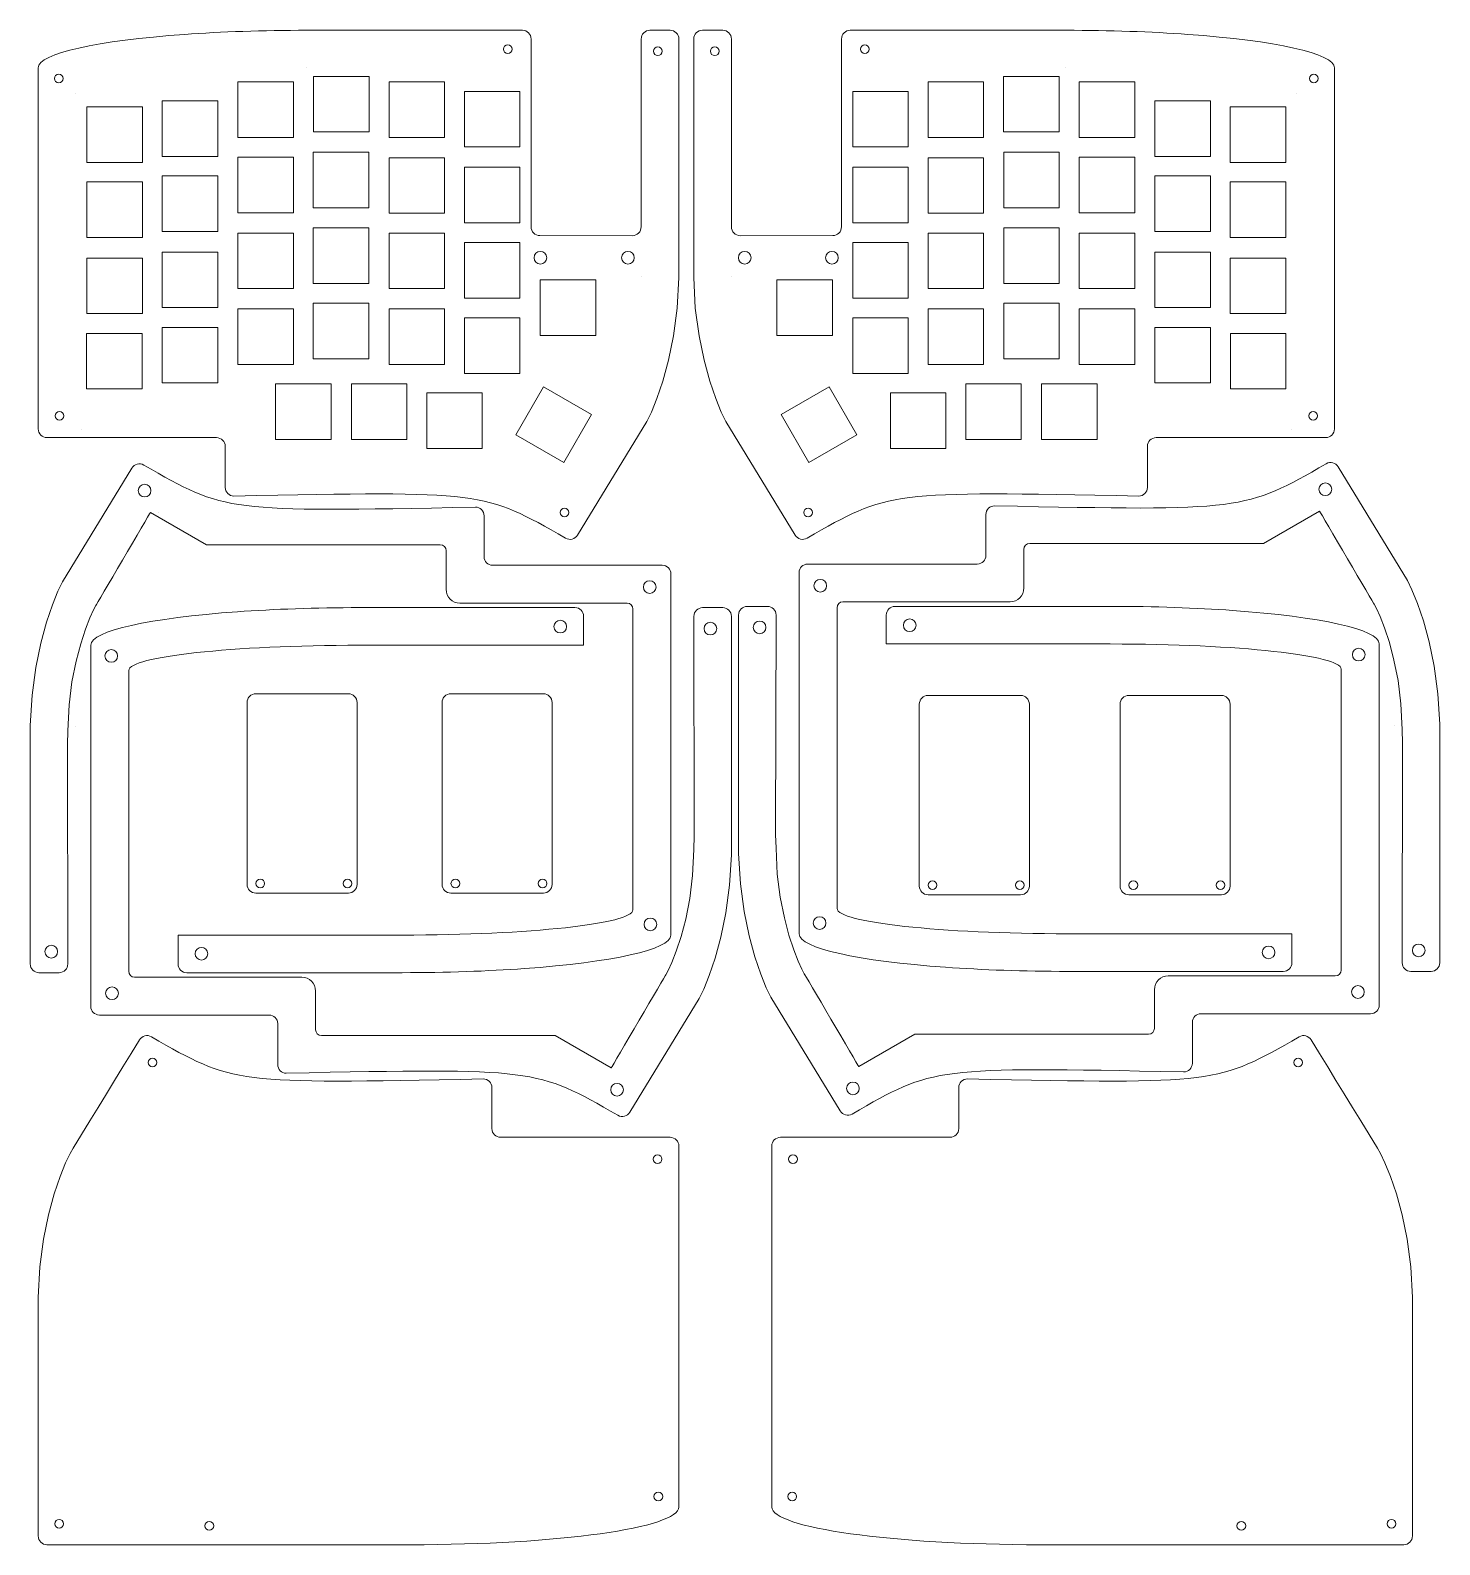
# Model space of a CAD drawing. Header units: millimetres. Extents: x 161 to 516, y 0 to 382.
import ezdxf

# ---------------------------------------------------------------- set-up
doc = ezdxf.new("R2010")
doc.units = ezdxf.units.MM
doc.header["$MEASUREMENT"] = 0
for name, color, linetype in [('Bottom', 7, 'Continuous'), ('Covers', 7, 'Continuous'), ('Middle', 7, 'Continuous'), ('Top', 7, 'Continuous')]:
    doc.layers.add(name, color=color, linetype=linetype)

# ---------------------------------------------------------------- blocks, each defined once
blk = doc.blocks.new('block 2')
at = {"layer": 'Top', "color": 5, "lineweight": 5}
blk.add_lwpolyline([(337.77, 319.62), (337.77, 319.62)], dxfattribs=at)
blk = doc.blocks.new('block 3')
at = {"layer": 'Top', "color": 5, "lineweight": 5}
blk.add_open_spline([(442.65, 266.35), (442.65, 265.14), (441.67, 264.15), (440.46, 264.15), (377.45, 265.43), (377.45, 265.43), (356.84, 253.52), (355.78, 252.92), (354.44, 253.28), (353.83, 254.33), (353.83, 254.33), (336.32, 282.92), (336.32, 282.92), (336.32, 282.92), (335.18, 285.33), (335.18, 285.33), (335.18, 285.33), (333.8, 288.74), (333.8, 288.74), (333.8, 288.74), (332.31, 293.12), (332.31, 293.12), (332.31, 293.12), (330.86, 298.41), (330.86, 298.41), (330.86, 298.41), (329.59, 304.56), (329.59, 304.56), (329.59, 304.56), (328.66, 311.53), (328.66, 311.53), (328.66, 311.53), (328.27, 319.27), (328.27, 319.27), (328.27, 319.27), (328.27, 379.38), (328.27, 379.38), (328.27, 380.59), (329.26, 381.58), (330.48, 381.58), (330.48, 381.58), (335.57, 381.58), (335.57, 381.58), (336.79, 381.58), (337.77, 380.59), (337.77, 379.38), (337.77, 379.38), (337.77, 332.02), (337.77, 332.02), (337.77, 330.8), (338.76, 329.82), (339.98, 329.77), (339.98, 329.77), (363.32, 329.82), (363.32, 329.82), (364.54, 329.82), (365.52, 330.81), (365.52, 332.02), (365.52, 332.02), (365.52, 379.38), (365.52, 379.38), (365.52, 380.6), (366.5, 381.58), (367.72, 381.58), (367.72, 381.58), (422.09, 381.58), (422.09, 381.58), (433.18, 381.58), (443.64, 381.21), (452.87, 380.55), (474.8, 378.97), (489.8, 375.77), (489.8, 372.08), (489.8, 372.08), (489.8, 281.08), (489.8, 281.08), (489.8, 279.86), (488.81, 278.88), (487.6, 278.88), (487.6, 278.88), (444.86, 278.88), (444.86, 278.88), (443.64, 278.88), (442.65, 277.89), (442.65, 276.68), (442.65, 276.68), (442.65, 266.35), (442.65, 266.35)], degree=3, knots=[0, 0, 0, 0, 1, 1, 1, 2, 2, 2, 3, 3, 3, 4, 4, 4, 5, 5, 5, 6, 6, 6, 7, 7, 7, 8, 8, 8, 9, 9, 9, 10, 10, 10, 11, 11, 11, 12, 12, 12, 13, 13, 13, 14, 14, 14, 15, 15, 15, 16, 16, 16, 17, 17, 17, 18, 18, 18, 19, 19, 19, 20, 20, 20, 21, 21, 21, 22, 22, 22, 23, 23, 23, 24, 24, 24, 25, 25, 25, 26, 26, 26, 27, 27, 27, 28, 28, 28, 29, 29, 29, 29], dxfattribs=at)
blk = doc.blocks.new('block 4')
at = {"layer": 'Top', "color": 5, "lineweight": 5}
blk.add_lwpolyline([(422.09, 372.08), (422.09, 372.08)], dxfattribs=at)
blk = doc.blocks.new('block 5')
at = {"layer": 'Top', "color": 5, "lineweight": 5}
blk.add_lwpolyline([(480.3, 365.73), (480.3, 365.73)], dxfattribs=at)
blk = doc.blocks.new('block 6')
at = {"layer": 'Top', "color": 5, "lineweight": 5}
blk.add_lwpolyline([(478.86, 281.04), (478.86, 281.04)], dxfattribs=at)
blk = doc.blocks.new('block 7')
at = {"layer": 'Top', "color": 5, "lineweight": 5}
blk.add_lwpolyline([(337.77, 379.03), (337.77, 379.03)], dxfattribs=at)
blk = doc.blocks.new('block 8')
at = {"layer": 'Top', "color": 5, "lineweight": 5}
blk.add_lwpolyline([(422.09, 372.08), (422.09, 372.08)], dxfattribs=at)
blk = doc.blocks.new('block 9')
at = {"layer": 'Top', "color": 5, "lineweight": 5}
blk.add_lwpolyline([(444.54, 363.76), (458.54, 363.76), (458.54, 349.76), (444.54, 349.76), (444.54, 363.76)], dxfattribs=at)
blk = doc.blocks.new('block 10')
at = {"layer": 'Top', "color": 5, "lineweight": 5}
blk.add_lwpolyline([(444.54, 306.67), (458.54, 306.67), (458.54, 292.66), (444.54, 292.66), (444.54, 306.67)], dxfattribs=at)
blk = doc.blocks.new('block 11')
at = {"layer": 'Top', "color": 5, "lineweight": 5}
blk.add_lwpolyline([(444.52, 325.66), (458.53, 325.66), (458.53, 311.66), (444.52, 311.66), (444.52, 325.66)], dxfattribs=at)
blk = doc.blocks.new('block 12')
at = {"layer": 'Top', "color": 5, "lineweight": 5}
blk.add_lwpolyline([(444.54, 344.86), (458.54, 344.86), (458.54, 330.86), (444.54, 330.86), (444.54, 344.86)], dxfattribs=at)
blk = doc.blocks.new('block 13')
at = {"layer": 'Top', "color": 5, "lineweight": 5}
blk.add_lwpolyline([(425.44, 311.36), (439.44, 311.36), (439.44, 297.36), (425.44, 297.36), (425.44, 311.36)], dxfattribs=at)
blk = doc.blocks.new('block 14')
at = {"layer": 'Top', "color": 5, "lineweight": 5}
blk.add_lwpolyline([(425.44, 330.46), (439.44, 330.46), (439.44, 316.46), (425.44, 316.46), (425.44, 330.46)], dxfattribs=at)
blk = doc.blocks.new('block 15')
at = {"layer": 'Top', "color": 5, "lineweight": 5}
blk.add_lwpolyline([(425.44, 349.56), (439.44, 349.56), (439.44, 335.56), (425.44, 335.56), (425.44, 349.56)], dxfattribs=at)
blk = doc.blocks.new('block 16')
at = {"layer": 'Top', "color": 5, "lineweight": 5}
blk.add_lwpolyline([(425.44, 368.56), (439.44, 368.56), (439.44, 354.56), (425.44, 354.56), (425.44, 368.56)], dxfattribs=at)
blk = doc.blocks.new('block 17')
at = {"layer": 'Top', "color": 5, "lineweight": 5}
blk.add_lwpolyline([(406.37, 369.95), (420.37, 369.95), (420.37, 355.95), (406.37, 355.95), (406.37, 369.95)], dxfattribs=at)
blk = doc.blocks.new('block 18')
at = {"layer": 'Top', "color": 5, "lineweight": 5}
blk.add_lwpolyline([(406.44, 350.86), (420.44, 350.86), (420.44, 336.86), (406.44, 336.86), (406.44, 350.86)], dxfattribs=at)
blk = doc.blocks.new('block 19')
at = {"layer": 'Top', "color": 5, "lineweight": 5}
blk.add_lwpolyline([(406.44, 331.77), (420.44, 331.77), (420.44, 317.76), (406.44, 317.76), (406.44, 331.77)], dxfattribs=at)
blk = doc.blocks.new('block 20')
at = {"layer": 'Top', "color": 5, "lineweight": 5}
blk.add_lwpolyline([(406.44, 312.76), (420.44, 312.76), (420.44, 298.76), (406.44, 298.76), (406.44, 312.76)], dxfattribs=at)
blk = doc.blocks.new('block 21')
at = {"layer": 'Top', "color": 5, "lineweight": 5}
blk.add_lwpolyline([(387.34, 311.36), (401.34, 311.36), (401.34, 297.36), (387.34, 297.36), (387.34, 311.36)], dxfattribs=at)
blk = doc.blocks.new('block 22')
at = {"layer": 'Top', "color": 5, "lineweight": 5}
blk.add_lwpolyline([(387.34, 330.46), (401.34, 330.46), (401.34, 316.46), (387.34, 316.46), (387.34, 330.46)], dxfattribs=at)
blk = doc.blocks.new('block 23')
at = {"layer": 'Top', "color": 5, "lineweight": 5}
blk.add_lwpolyline([(387.34, 349.46), (401.34, 349.46), (401.34, 335.46), (387.34, 335.46), (387.34, 349.46)], dxfattribs=at)
blk = doc.blocks.new('block 24')
at = {"layer": 'Top', "color": 5, "lineweight": 5}
blk.add_lwpolyline([(387.34, 368.56), (401.34, 368.56), (401.34, 354.56), (387.34, 354.56), (387.34, 368.56)], dxfattribs=at)
blk = doc.blocks.new('block 25')
at = {"layer": 'Top', "color": 5, "lineweight": 5}
blk.add_lwpolyline([(368.34, 366.16), (382.34, 366.16), (382.34, 352.16), (368.34, 352.16), (368.34, 366.16)], dxfattribs=at)
blk = doc.blocks.new('block 26')
at = {"layer": 'Top', "color": 5, "lineweight": 5}
blk.add_lwpolyline([(368.34, 347.06), (382.34, 347.06), (382.34, 333.06), (368.34, 333.06), (368.34, 347.06)], dxfattribs=at)
blk = doc.blocks.new('block 27')
at = {"layer": 'Top', "color": 5, "lineweight": 5}
blk.add_lwpolyline([(368.34, 328.06), (382.34, 328.06), (382.34, 314.06), (368.34, 314.06), (368.34, 328.06)], dxfattribs=at)
blk = doc.blocks.new('block 28')
at = {"layer": 'Top', "color": 5, "lineweight": 5}
blk.add_lwpolyline([(368.34, 309.06), (382.34, 309.06), (382.34, 295.06), (368.34, 295.06), (368.34, 309.06)], dxfattribs=at)
blk = doc.blocks.new('block 29')
at = {"layer": 'Top', "color": 5, "lineweight": 5}
blk.add_lwpolyline([(350.28, 284.73), (362.4, 291.73), (369.4, 279.6), (357.28, 272.6), (350.28, 284.73)], dxfattribs=at)
blk = doc.blocks.new('block 30')
at = {"layer": 'Top', "color": 5, "lineweight": 5}
blk.add_lwpolyline([(415.94, 292.41), (429.94, 292.41)], dxfattribs=at)
blk = doc.blocks.new('block 31')
at = {"layer": 'Top', "color": 5, "lineweight": 5}
blk.add_lwpolyline([(429.94, 292.41), (429.94, 278.41)], dxfattribs=at)
blk = doc.blocks.new('block 32')
at = {"layer": 'Top', "color": 5, "lineweight": 5}
blk.add_lwpolyline([(429.94, 278.41), (415.94, 278.41)], dxfattribs=at)
blk = doc.blocks.new('block 33')
at = {"layer": 'Top', "color": 5, "lineweight": 5}
blk.add_lwpolyline([(415.94, 282.84), (415.94, 292.42)], dxfattribs=at)
blk = doc.blocks.new('block 34')
at = {"layer": 'Top', "color": 5, "lineweight": 5}
blk.add_lwpolyline([(415.94, 278.41), (415.94, 282.84)], dxfattribs=at)
blk = doc.blocks.new('block 35')
at = {"layer": 'Top', "color": 5, "lineweight": 5}
blk.add_lwpolyline([(463.54, 362.26), (477.54, 362.26)], dxfattribs=at)
blk = doc.blocks.new('block 36')
at = {"layer": 'Top', "color": 5, "lineweight": 5}
blk.add_lwpolyline([(477.54, 362.26), (477.54, 348.26)], dxfattribs=at)
blk = doc.blocks.new('block 37')
at = {"layer": 'Top', "color": 5, "lineweight": 5}
blk.add_lwpolyline([(477.54, 348.26), (463.54, 348.26)], dxfattribs=at)
blk = doc.blocks.new('block 38')
at = {"layer": 'Top', "color": 5, "lineweight": 5}
blk.add_lwpolyline([(463.54, 348.26), (463.54, 362.26)], dxfattribs=at)
blk = doc.blocks.new('block 39')
at = {"layer": 'Top', "color": 5, "lineweight": 5}
blk.add_lwpolyline([(463.54, 343.36), (477.54, 343.36)], dxfattribs=at)
blk = doc.blocks.new('block 40')
at = {"layer": 'Top', "color": 5, "lineweight": 5}
blk.add_lwpolyline([(477.54, 343.36), (477.54, 329.37)], dxfattribs=at)
blk = doc.blocks.new('block 41')
at = {"layer": 'Top', "color": 5, "lineweight": 5}
blk.add_lwpolyline([(477.54, 329.37), (463.54, 329.37)], dxfattribs=at)
blk = doc.blocks.new('block 42')
at = {"layer": 'Top', "color": 5, "lineweight": 5}
blk.add_lwpolyline([(463.54, 329.37), (463.54, 343.36)], dxfattribs=at)
blk = doc.blocks.new('block 43')
at = {"layer": 'Top', "color": 5, "lineweight": 5}
blk.add_lwpolyline([(463.59, 305.16), (477.59, 305.16), (477.59, 291.16), (463.59, 291.16), (463.59, 305.16)], dxfattribs=at)
blk = doc.blocks.new('block 44')
at = {"layer": 'Top', "color": 5, "lineweight": 5}
blk.add_lwpolyline([(463.54, 324.16), (477.54, 324.16), (477.54, 310.16), (463.54, 310.16), (463.54, 324.16)], dxfattribs=at)
blk = doc.blocks.new('block 45')
at = {"layer": 'Top', "color": 5, "lineweight": 5}
blk.add_open_spline([(334.65, 376.29), (334.65, 375.69), (334.15, 375.19), (333.55, 375.19), (332.94, 375.19), (332.45, 375.68), (332.45, 376.29), (332.45, 376.89), (332.94, 377.39), (333.55, 377.39), (334.15, 377.39), (334.65, 376.89), (334.65, 376.29)], degree=3, knots=[0, 0, 0, 0, 1, 1, 1, 2, 2, 2, 3, 3, 3, 4, 4, 4, 4], dxfattribs=at)
blk = doc.blocks.new('block 46')
at = {"layer": 'Top', "color": 5, "lineweight": 5}
blk.add_open_spline([(370.63, 377.59), (371.06, 378.02), (371.76, 378.02), (372.19, 377.59), (372.62, 377.16), (372.62, 376.46), (372.19, 376.03), (371.76, 375.61), (371.06, 375.61), (370.63, 376.03), (370.2, 376.46), (370.2, 377.16), (370.63, 377.59)], degree=3, knots=[0, 0, 0, 0, 1, 1, 1, 2, 2, 2, 3, 3, 3, 4, 4, 4, 4], dxfattribs=at)
blk = doc.blocks.new('block 47')
at = {"layer": 'Top', "color": 5, "lineweight": 5}
blk.add_open_spline([(484.63, 368.32), (484.03, 368.32), (483.53, 368.81), (483.53, 369.42), (483.53, 370.02), (484.02, 370.52), (484.63, 370.52), (485.23, 370.52), (485.73, 370.03), (485.73, 369.42), (485.73, 368.81), (485.23, 368.32), (484.63, 368.32)], degree=3, knots=[0, 0, 0, 0, 1, 1, 1, 2, 2, 2, 3, 3, 3, 4, 4, 4, 4], dxfattribs=at)
blk = doc.blocks.new('block 48')
at = {"layer": 'Top', "color": 5, "lineweight": 5}
blk.add_open_spline([(357.09, 261.11), (357.7, 261.11), (358.19, 260.62), (358.19, 260.01), (358.19, 259.41), (357.7, 258.91), (357.09, 258.91), (356.49, 258.91), (355.99, 259.41), (355.99, 260.01), (355.99, 260.62), (356.49, 261.11), (357.09, 261.11)], degree=3, knots=[0, 0, 0, 0, 1, 1, 1, 2, 2, 2, 3, 3, 3, 4, 4, 4, 4], dxfattribs=at)
blk = doc.blocks.new('block 49')
at = {"layer": 'Top', "color": 5, "lineweight": 5}
blk.add_open_spline([(485.55, 284.36), (485.55, 283.75), (485.05, 283.26), (484.45, 283.26), (483.84, 283.26), (483.35, 283.75), (483.35, 284.36), (483.35, 284.96), (483.84, 285.46), (484.45, 285.46), (485.05, 285.46), (485.55, 284.96), (485.55, 284.36)], degree=3, knots=[0, 0, 0, 0, 1, 1, 1, 2, 2, 2, 3, 3, 3, 4, 4, 4, 4], dxfattribs=at)
blk = doc.blocks.new('block 50')
at = {"layer": 'Top', "color": 5, "lineweight": 5}
blk.add_lwpolyline([(315.01, 319.62), (315.01, 319.62)], dxfattribs=at)
blk = doc.blocks.new('block 51')
at = {"layer": 'Top', "color": 5, "lineweight": 5}
blk.add_open_spline([(210.13, 266.35), (210.13, 265.14), (211.11, 264.15), (212.32, 264.15), (275.33, 265.43), (275.33, 265.43), (295.94, 253.52), (297, 252.92), (298.34, 253.28), (298.95, 254.33), (298.95, 254.33), (316.46, 282.92), (316.46, 282.92), (316.46, 282.92), (317.6, 285.33), (317.6, 285.33), (317.6, 285.33), (318.98, 288.74), (318.98, 288.74), (318.98, 288.74), (320.48, 293.12), (320.48, 293.12), (320.48, 293.12), (321.93, 298.41), (321.93, 298.41), (321.93, 298.41), (323.19, 304.56), (323.19, 304.56), (323.19, 304.56), (324.12, 311.53), (324.12, 311.53), (324.12, 311.53), (324.51, 319.27), (324.51, 319.27), (324.51, 319.27), (324.51, 379.38), (324.51, 379.38), (324.51, 380.59), (323.52, 381.58), (322.31, 381.58), (322.31, 381.58), (317.21, 381.58), (317.21, 381.58), (315.99, 381.58), (315.01, 380.59), (315.01, 379.38), (315.01, 379.38), (315.01, 332.02), (315.01, 332.02), (315.01, 330.8), (314.02, 329.82), (312.8, 329.77), (312.8, 329.77), (289.46, 329.82), (289.46, 329.82), (288.25, 329.82), (287.26, 330.81), (287.26, 332.02), (287.26, 332.02), (287.26, 379.38), (287.26, 379.38), (287.26, 380.6), (286.28, 381.58), (285.06, 381.58), (285.06, 381.58), (230.69, 381.58), (230.69, 381.58), (219.61, 381.58), (209.15, 381.21), (199.91, 380.55), (177.99, 378.97), (162.99, 375.77), (162.99, 372.08), (162.99, 372.08), (162.99, 281.08), (162.99, 281.08), (162.99, 279.86), (163.97, 278.88), (165.19, 278.88), (165.19, 278.88), (207.93, 278.88), (207.93, 278.88), (209.14, 278.88), (210.13, 277.89), (210.13, 276.68), (210.13, 276.68), (210.13, 266.35), (210.13, 266.35)], degree=3, knots=[0, 0, 0, 0, 1, 1, 1, 2, 2, 2, 3, 3, 3, 4, 4, 4, 5, 5, 5, 6, 6, 6, 7, 7, 7, 8, 8, 8, 9, 9, 9, 10, 10, 10, 11, 11, 11, 12, 12, 12, 13, 13, 13, 14, 14, 14, 15, 15, 15, 16, 16, 16, 17, 17, 17, 18, 18, 18, 19, 19, 19, 20, 20, 20, 21, 21, 21, 22, 22, 22, 23, 23, 23, 24, 24, 24, 25, 25, 25, 26, 26, 26, 27, 27, 27, 28, 28, 28, 29, 29, 29, 29], dxfattribs=at)
blk = doc.blocks.new('block 52')
at = {"layer": 'Top', "color": 5, "lineweight": 5}
blk.add_lwpolyline([(230.69, 372.08), (230.69, 372.08)], dxfattribs=at)
blk = doc.blocks.new('block 53')
at = {"layer": 'Top', "color": 5, "lineweight": 5}
blk.add_lwpolyline([(172.49, 365.73), (172.49, 365.73)], dxfattribs=at)
blk = doc.blocks.new('block 54')
at = {"layer": 'Top', "color": 5, "lineweight": 5}
blk.add_lwpolyline([(173.92, 281.04), (173.92, 281.04)], dxfattribs=at)
blk = doc.blocks.new('block 55')
at = {"layer": 'Top', "color": 5, "lineweight": 5}
blk.add_lwpolyline([(315.01, 379.03), (315.01, 379.03)], dxfattribs=at)
blk = doc.blocks.new('block 56')
at = {"layer": 'Top', "color": 5, "lineweight": 5}
blk.add_lwpolyline([(230.69, 372.08), (230.69, 372.08)], dxfattribs=at)
blk = doc.blocks.new('block 57')
at = {"layer": 'Top', "color": 5, "lineweight": 5}
blk.add_lwpolyline([(208.24, 363.76), (194.24, 363.76), (194.24, 349.76), (208.24, 349.76), (208.24, 363.76)], dxfattribs=at)
blk = doc.blocks.new('block 58')
at = {"layer": 'Top', "color": 5, "lineweight": 5}
blk.add_lwpolyline([(208.24, 306.67), (194.24, 306.67), (194.24, 292.66), (208.24, 292.66), (208.24, 306.67)], dxfattribs=at)
blk = doc.blocks.new('block 59')
at = {"layer": 'Top', "color": 5, "lineweight": 5}
blk.add_lwpolyline([(208.26, 325.66), (194.26, 325.66), (194.26, 311.66), (208.26, 311.66), (208.26, 325.66)], dxfattribs=at)
blk = doc.blocks.new('block 60')
at = {"layer": 'Top', "color": 5, "lineweight": 5}
blk.add_lwpolyline([(208.24, 344.86), (194.24, 344.86), (194.24, 330.86), (208.24, 330.86), (208.24, 344.86)], dxfattribs=at)
blk = doc.blocks.new('block 61')
at = {"layer": 'Top', "color": 5, "lineweight": 5}
blk.add_lwpolyline([(227.35, 311.36), (213.34, 311.36), (213.34, 297.36), (227.35, 297.36), (227.35, 311.36)], dxfattribs=at)
blk = doc.blocks.new('block 62')
at = {"layer": 'Top', "color": 5, "lineweight": 5}
blk.add_lwpolyline([(227.34, 330.46), (213.34, 330.46), (213.34, 316.46), (227.34, 316.46), (227.34, 330.46)], dxfattribs=at)
blk = doc.blocks.new('block 63')
at = {"layer": 'Top', "color": 5, "lineweight": 5}
blk.add_lwpolyline([(227.35, 349.56), (213.34, 349.56), (213.34, 335.56), (227.35, 335.56), (227.35, 349.56)], dxfattribs=at)
blk = doc.blocks.new('block 64')
at = {"layer": 'Top', "color": 5, "lineweight": 5}
blk.add_lwpolyline([(227.34, 368.56), (213.34, 368.56), (213.34, 354.56), (227.34, 354.56), (227.34, 368.56)], dxfattribs=at)
blk = doc.blocks.new('block 65')
at = {"layer": 'Top', "color": 5, "lineweight": 5}
blk.add_lwpolyline([(246.41, 369.95), (232.41, 369.95), (232.41, 355.95), (246.41, 355.95), (246.41, 369.95)], dxfattribs=at)
blk = doc.blocks.new('block 66')
at = {"layer": 'Top', "color": 5, "lineweight": 5}
blk.add_lwpolyline([(246.34, 350.86), (232.34, 350.86), (232.34, 336.86), (246.34, 336.86), (246.34, 350.86)], dxfattribs=at)
blk = doc.blocks.new('block 67')
at = {"layer": 'Top', "color": 5, "lineweight": 5}
blk.add_lwpolyline([(246.34, 331.77), (232.34, 331.77), (232.34, 317.76), (246.34, 317.76), (246.34, 331.77)], dxfattribs=at)
blk = doc.blocks.new('block 68')
at = {"layer": 'Top', "color": 5, "lineweight": 5}
blk.add_lwpolyline([(246.34, 312.76), (232.34, 312.76), (232.34, 298.76), (246.34, 298.76), (246.34, 312.76)], dxfattribs=at)
blk = doc.blocks.new('block 69')
at = {"layer": 'Top', "color": 5, "lineweight": 5}
blk.add_lwpolyline([(255.95, 292.41), (241.94, 292.41), (241.94, 278.41), (255.95, 278.41), (255.95, 292.41)], dxfattribs=at)
blk = doc.blocks.new('block 70')
at = {"layer": 'Top', "color": 5, "lineweight": 5}
blk.add_lwpolyline([(274.95, 290.16), (260.94, 290.16), (260.94, 276.16), (274.95, 276.16), (274.95, 290.16)], dxfattribs=at)
blk = doc.blocks.new('block 71')
at = {"layer": 'Top', "color": 5, "lineweight": 5}
blk.add_lwpolyline([(265.44, 311.36), (251.44, 311.36), (251.44, 297.36), (265.44, 297.36), (265.44, 311.36)], dxfattribs=at)
blk = doc.blocks.new('block 72')
at = {"layer": 'Top', "color": 5, "lineweight": 5}
blk.add_lwpolyline([(265.44, 330.46), (251.44, 330.46), (251.44, 316.46), (265.44, 316.46), (265.44, 330.46)], dxfattribs=at)
blk = doc.blocks.new('block 73')
at = {"layer": 'Top', "color": 5, "lineweight": 5}
blk.add_lwpolyline([(265.45, 349.46), (251.44, 349.46), (251.44, 335.46), (265.45, 335.46), (265.45, 349.46)], dxfattribs=at)
blk = doc.blocks.new('block 74')
at = {"layer": 'Top', "color": 5, "lineweight": 5}
blk.add_lwpolyline([(265.45, 368.56), (251.44, 368.56), (251.44, 354.56), (265.45, 354.56), (265.45, 368.56)], dxfattribs=at)
blk = doc.blocks.new('block 75')
at = {"layer": 'Top', "color": 5, "lineweight": 5}
blk.add_lwpolyline([(284.44, 366.16), (270.44, 366.16), (270.44, 352.16), (284.44, 352.16), (284.44, 366.16)], dxfattribs=at)
blk = doc.blocks.new('block 76')
at = {"layer": 'Top', "color": 5, "lineweight": 5}
blk.add_lwpolyline([(284.44, 347.06), (270.44, 347.06), (270.44, 333.06), (284.44, 333.06), (284.44, 347.06)], dxfattribs=at)
blk = doc.blocks.new('block 77')
at = {"layer": 'Top', "color": 5, "lineweight": 5}
blk.add_lwpolyline([(284.44, 328.06), (270.44, 328.06), (270.44, 314.06), (284.44, 314.06), (284.44, 328.06)], dxfattribs=at)
blk = doc.blocks.new('block 78')
at = {"layer": 'Top', "color": 5, "lineweight": 5}
blk.add_lwpolyline([(284.44, 309.06), (270.44, 309.06), (270.44, 295.06), (284.44, 295.06), (284.44, 309.06)], dxfattribs=at)
blk = doc.blocks.new('block 79')
at = {"layer": 'Top', "color": 5, "lineweight": 5}
blk.add_lwpolyline([(302.51, 284.73), (290.38, 291.73), (283.38, 279.6), (295.51, 272.6), (302.51, 284.73)], dxfattribs=at)
blk = doc.blocks.new('block 80')
at = {"layer": 'Top', "color": 5, "lineweight": 5}
blk.add_lwpolyline([(236.84, 292.41), (222.84, 292.41)], dxfattribs=at)
blk = doc.blocks.new('block 81')
at = {"layer": 'Top', "color": 5, "lineweight": 5}
blk.add_lwpolyline([(222.84, 292.41), (222.84, 278.41)], dxfattribs=at)
blk = doc.blocks.new('block 82')
at = {"layer": 'Top', "color": 5, "lineweight": 5}
blk.add_lwpolyline([(222.84, 278.41), (236.84, 278.41)], dxfattribs=at)
blk = doc.blocks.new('block 83')
at = {"layer": 'Top', "color": 5, "lineweight": 5}
blk.add_lwpolyline([(236.84, 282.84), (236.84, 292.42)], dxfattribs=at)
blk = doc.blocks.new('block 84')
at = {"layer": 'Top', "color": 5, "lineweight": 5}
blk.add_lwpolyline([(236.84, 278.41), (236.84, 282.84)], dxfattribs=at)
blk = doc.blocks.new('block 85')
at = {"layer": 'Top', "color": 5, "lineweight": 5}
blk.add_lwpolyline([(189.25, 362.26), (175.24, 362.26)], dxfattribs=at)
blk = doc.blocks.new('block 86')
at = {"layer": 'Top', "color": 5, "lineweight": 5}
blk.add_lwpolyline([(175.24, 362.26), (175.24, 348.26)], dxfattribs=at)
blk = doc.blocks.new('block 87')
at = {"layer": 'Top', "color": 5, "lineweight": 5}
blk.add_lwpolyline([(175.24, 348.26), (189.25, 348.26)], dxfattribs=at)
blk = doc.blocks.new('block 88')
at = {"layer": 'Top', "color": 5, "lineweight": 5}
blk.add_lwpolyline([(189.25, 348.26), (189.25, 362.26)], dxfattribs=at)
blk = doc.blocks.new('block 89')
at = {"layer": 'Top', "color": 5, "lineweight": 5}
blk.add_lwpolyline([(189.25, 343.36), (175.24, 343.36)], dxfattribs=at)
blk = doc.blocks.new('block 90')
at = {"layer": 'Top', "color": 5, "lineweight": 5}
blk.add_lwpolyline([(175.24, 343.36), (175.24, 329.37)], dxfattribs=at)
blk = doc.blocks.new('block 91')
at = {"layer": 'Top', "color": 5, "lineweight": 5}
blk.add_lwpolyline([(175.24, 329.37), (189.25, 329.37)], dxfattribs=at)
blk = doc.blocks.new('block 92')
at = {"layer": 'Top', "color": 5, "lineweight": 5}
blk.add_lwpolyline([(189.25, 329.37), (189.25, 343.36)], dxfattribs=at)
blk = doc.blocks.new('block 93')
at = {"layer": 'Top', "color": 5, "lineweight": 5}
blk.add_lwpolyline([(189.19, 305.16), (175.19, 305.16), (175.19, 291.16), (189.19, 291.16), (189.19, 305.16)], dxfattribs=at)
blk = doc.blocks.new('block 94')
at = {"layer": 'Top', "color": 5, "lineweight": 5}
blk.add_lwpolyline([(189.24, 324.16), (175.24, 324.16), (175.24, 310.16), (189.24, 310.16), (189.24, 324.16)], dxfattribs=at)
blk = doc.blocks.new('block 95')
at = {"layer": 'Top', "color": 5, "lineweight": 5}
blk.add_open_spline([(318.13, 376.29), (318.13, 375.69), (318.63, 375.19), (319.23, 375.19), (319.84, 375.19), (320.33, 375.68), (320.33, 376.29), (320.33, 376.89), (319.84, 377.39), (319.23, 377.39), (318.63, 377.39), (318.13, 376.89), (318.13, 376.29)], degree=3, knots=[0, 0, 0, 0, 1, 1, 1, 2, 2, 2, 3, 3, 3, 4, 4, 4, 4], dxfattribs=at)
blk = doc.blocks.new('block 96')
at = {"layer": 'Top', "color": 5, "lineweight": 5}
blk.add_open_spline([(282.15, 377.59), (281.72, 378.02), (281.02, 378.02), (280.59, 377.59), (280.16, 377.16), (280.16, 376.46), (280.59, 376.03), (281.02, 375.61), (281.72, 375.61), (282.15, 376.03), (282.58, 376.46), (282.58, 377.16), (282.15, 377.59)], degree=3, knots=[0, 0, 0, 0, 1, 1, 1, 2, 2, 2, 3, 3, 3, 4, 4, 4, 4], dxfattribs=at)
blk = doc.blocks.new('block 97')
at = {"layer": 'Top', "color": 5, "lineweight": 5}
blk.add_open_spline([(168.15, 368.32), (168.76, 368.32), (169.25, 368.81), (169.25, 369.42), (169.25, 370.02), (168.76, 370.52), (168.15, 370.52), (167.55, 370.52), (167.05, 370.03), (167.05, 369.42), (167.06, 368.81), (167.55, 368.32), (168.15, 368.32)], degree=3, knots=[0, 0, 0, 0, 1, 1, 1, 2, 2, 2, 3, 3, 3, 4, 4, 4, 4], dxfattribs=at)
blk = doc.blocks.new('block 98')
at = {"layer": 'Top', "color": 5, "lineweight": 5}
blk.add_open_spline([(295.69, 261.11), (295.09, 261.11), (294.59, 260.62), (294.59, 260.01), (294.59, 259.41), (295.08, 258.91), (295.69, 258.91), (296.29, 258.91), (296.79, 259.41), (296.79, 260.01), (296.79, 260.62), (296.29, 261.11), (295.69, 261.11)], degree=3, knots=[0, 0, 0, 0, 1, 1, 1, 2, 2, 2, 3, 3, 3, 4, 4, 4, 4], dxfattribs=at)
blk = doc.blocks.new('block 99')
at = {"layer": 'Top', "color": 5, "lineweight": 5}
blk.add_open_spline([(167.24, 284.36), (167.24, 283.75), (167.73, 283.26), (168.34, 283.26), (168.94, 283.26), (169.44, 283.75), (169.44, 284.36), (169.44, 284.96), (168.94, 285.46), (168.34, 285.46), (167.73, 285.46), (167.24, 284.96), (167.24, 284.36)], degree=3, knots=[0, 0, 0, 0, 1, 1, 1, 2, 2, 2, 3, 3, 3, 4, 4, 4, 4], dxfattribs=at)
blk = doc.blocks.new('block 100')
at = {"layer": 'Top', "color": 5, "lineweight": 5}
blk.add_open_spline([(179.81, 223.85), (179.81, 222.97), (180.53, 222.25), (181.41, 222.25), (182.29, 222.25), (183.01, 222.96), (183.01, 223.85), (183.01, 224.72), (182.29, 225.45), (181.41, 225.45), (180.53, 225.45), (179.81, 224.73), (179.81, 223.85)], degree=3, knots=[0, 0, 0, 0, 1, 1, 1, 2, 2, 2, 3, 3, 3, 4, 4, 4, 4], dxfattribs=at)
blk = doc.blocks.new('block 101')
at = {"layer": 'Top', "color": 5, "lineweight": 5}
blk.add_open_spline([(310.06, 324.23), (310.06, 323.36), (310.78, 322.63), (311.66, 322.63), (312.54, 322.63), (313.26, 323.35), (313.26, 324.23), (313.26, 325.11), (312.54, 325.83), (311.66, 325.83), (310.78, 325.83), (310.06, 325.12), (310.06, 324.23)], degree=3, knots=[0, 0, 0, 0, 1, 1, 1, 2, 2, 2, 3, 3, 3, 4, 4, 4, 4], dxfattribs=at)
blk = doc.blocks.new('block 102')
at = {"layer": 'Top', "color": 5, "lineweight": 5}
blk.add_open_spline([(287.99, 324.23), (287.99, 323.36), (288.71, 322.63), (289.59, 322.63), (290.47, 322.63), (291.19, 323.35), (291.19, 324.23), (291.19, 325.11), (290.47, 325.83), (289.59, 325.83), (288.71, 325.83), (287.99, 325.12), (287.99, 324.23)], degree=3, knots=[0, 0, 0, 0, 1, 1, 1, 2, 2, 2, 3, 3, 3, 4, 4, 4, 4], dxfattribs=at)
blk = doc.blocks.new('block 103')
at = {"layer": 'Top', "color": 5, "lineweight": 5}
blk.add_open_spline([(339.52, 324.23), (339.52, 323.36), (340.24, 322.63), (341.12, 322.63), (342, 322.63), (342.72, 323.35), (342.72, 324.23), (342.72, 325.11), (342, 325.83), (341.12, 325.83), (340.24, 325.83), (339.52, 325.12), (339.52, 324.23)], degree=3, knots=[0, 0, 0, 0, 1, 1, 1, 2, 2, 2, 3, 3, 3, 4, 4, 4, 4], dxfattribs=at)
blk = doc.blocks.new('block 104')
at = {"layer": 'Top', "color": 5, "lineweight": 5}
blk.add_open_spline([(361.52, 324.23), (361.52, 323.36), (362.24, 322.63), (363.12, 322.63), (363.99, 322.63), (364.72, 323.35), (364.72, 324.23), (364.72, 325.11), (364, 325.83), (363.12, 325.83), (362.24, 325.83), (361.52, 325.12), (361.52, 324.23)], degree=3, knots=[0, 0, 0, 0, 1, 1, 1, 2, 2, 2, 3, 3, 3, 4, 4, 4, 4], dxfattribs=at)
blk = doc.blocks.new('block 105')
at = {"layer": 'Top', "color": 5, "lineweight": 5}
blk.add_open_spline([(293, 231.25), (293, 230.38), (293.72, 229.65), (294.6, 229.65), (295.48, 229.65), (296.2, 230.37), (296.2, 231.25), (296.2, 232.13), (295.48, 232.85), (294.6, 232.85), (293.72, 232.85), (293, 232.14), (293, 231.25)], degree=3, knots=[0, 0, 0, 0, 1, 1, 1, 2, 2, 2, 3, 3, 3, 4, 4, 4, 4], dxfattribs=at)
blk = doc.blocks.new('block 106')
at = {"layer": 'Top', "color": 5, "lineweight": 5}
blk.add_open_spline([(330.87, 230.73), (330.87, 229.85), (331.59, 229.13), (332.47, 229.13), (333.35, 229.13), (334.07, 229.84), (334.07, 230.73), (334.07, 231.6), (333.35, 232.33), (332.47, 232.33), (331.59, 232.33), (330.87, 231.61), (330.87, 230.73)], degree=3, knots=[0, 0, 0, 0, 1, 1, 1, 2, 2, 2, 3, 3, 3, 4, 4, 4, 4], dxfattribs=at)
blk = doc.blocks.new('block 107')
at = {"layer": 'Top', "color": 5, "lineweight": 5}
blk.add_open_spline([(343.26, 231.05), (343.26, 230.18), (343.98, 229.45), (344.86, 229.45), (345.74, 229.45), (346.46, 230.17), (346.46, 231.05), (346.46, 231.93), (345.74, 232.65), (344.86, 232.65), (343.98, 232.65), (343.26, 231.94), (343.26, 231.05)], degree=3, knots=[0, 0, 0, 0, 1, 1, 1, 2, 2, 2, 3, 3, 3, 4, 4, 4, 4], dxfattribs=at)
blk = doc.blocks.new('block 108')
at = {"layer": 'Top', "color": 5, "lineweight": 5}
blk.add_open_spline([(358.57, 241.55), (358.57, 240.67), (359.29, 239.95), (360.17, 239.95), (361.05, 239.95), (361.77, 240.67), (361.77, 241.55), (361.77, 242.43), (361.05, 243.15), (360.17, 243.15), (359.29, 243.15), (358.57, 242.43), (358.57, 241.55)], degree=3, knots=[0, 0, 0, 0, 1, 1, 1, 2, 2, 2, 3, 3, 3, 4, 4, 4, 4], dxfattribs=at)
blk = doc.blocks.new('block 109')
at = {"layer": 'Top', "color": 5, "lineweight": 5}
blk.add_open_spline([(381.13, 231.58), (381.13, 230.71), (381.85, 229.98), (382.73, 229.98), (383.61, 229.98), (384.33, 230.7), (384.33, 231.58), (384.33, 232.46), (383.61, 233.18), (382.73, 233.18), (381.85, 233.18), (381.13, 232.47), (381.13, 231.58)], degree=3, knots=[0, 0, 0, 0, 1, 1, 1, 2, 2, 2, 3, 3, 3, 4, 4, 4, 4], dxfattribs=at)
blk = doc.blocks.new('block 110')
at = {"layer": 'Top', "color": 5, "lineweight": 5}
blk.add_lwpolyline([(303.57, 318.65), (289.57, 318.65), (289.57, 304.65), (303.57, 304.65), (303.57, 318.65)], dxfattribs=at)
blk = doc.blocks.new('block 111')
at = {"layer": 'Top', "color": 5, "lineweight": 5}
blk.add_lwpolyline([(363.22, 318.63), (349.21, 318.63), (349.21, 304.63), (363.22, 304.63), (363.22, 318.63)], dxfattribs=at)
blk = doc.blocks.new('block 112')
at = {"layer": 'Middle', "color": 5, "lineweight": 5}
blk.add_lwpolyline([(328.27, 174.07), (328.27, 174.07)], dxfattribs=at)
blk = doc.blocks.new('block 113')
at = {"layer": 'Middle', "color": 5, "lineweight": 5}
blk.add_open_spline([(176.23, 205.61), (176.23, 205.61), (176.23, 135.51), (176.23, 135.51), (176.23, 134.28), (177.21, 133.32), (178.41, 133.32), (178.41, 133.32), (221.17, 133.32), (221.17, 133.32), (222.41, 133.32), (223.36, 132.34), (223.36, 131.14), (223.36, 131.14), (223.36, 120.83), (223.36, 120.83), (223.36, 119.6), (224.35, 118.65), (225.54, 118.65), (288.55, 119.92), (288.55, 119.92), (309.15, 108.03), (310.21, 107.43), (311.55, 107.78), (312.15, 108.84), (312.15, 108.84), (329.65, 137.45), (329.65, 137.45), (329.65, 137.45), (330.78, 139.85), (330.78, 139.85), (330.78, 139.85), (332.15, 143.27), (332.15, 143.27), (332.15, 143.27), (333.64, 147.65), (333.64, 147.65), (333.64, 147.65), (335.08, 152.94), (335.08, 152.94), (335.08, 152.94), (336.35, 159.08), (336.35, 159.08), (336.35, 159.08), (337.27, 166.03), (337.27, 166.03), (337.27, 166.03), (337.76, 173.72), (337.76, 173.72), (337.76, 173.72), (337.76, 233.83), (337.76, 233.83), (337.76, 235.03), (336.78, 236.02), (335.58, 236.02), (335.58, 236.02), (330.5, 236.02), (330.5, 236.02), (329.26, 236.02), (328.31, 235.03), (328.31, 233.83), (328.31, 233.83), (328.41, 178.48), (328.41, 178.48), (328.41, 178.48), (328.31, 175.02), (328.31, 175.02), (328.31, 175.02), (327.99, 168.53), (327.99, 168.53), (327.99, 168.53), (327.25, 162.67), (327.25, 162.67), (327.25, 162.67), (326.23, 157.52), (326.23, 157.52), (326.23, 157.52), (325.06, 153.08), (325.06, 153.08), (325.06, 153.08), (323.86, 149.41), (323.86, 149.41), (323.86, 149.41), (322.74, 146.55), (322.74, 146.55), (322.74, 146.55), (321.82, 144.54), (321.82, 144.54), (321.82, 144.54), (321.22, 143.41), (321.22, 143.41), (321.22, 143.41), (307.88, 120.73), (307.46, 119.99), (307.46, 119.99), (293.35, 128.14), (293.35, 128.14), (293.35, 128.14), (234.4, 128.14), (234.4, 128.14), (233.55, 128.14), (232.92, 128.81), (232.92, 129.62), (232.92, 129.62), (232.92, 139.36), (232.92, 139.36), (232.92, 141.3), (231.37, 142.85), (229.43, 142.85), (229.43, 142.85), (187.3, 142.85), (187.3, 142.85), (186.46, 142.85), (185.82, 143.52), (185.82, 144.33), (185.82, 144.33), (185.82, 220.18), (185.82, 220.18), (185.82, 223.7), (211.86, 226.53), (244.03, 226.53), (244.03, 226.53), (300.51, 226.53), (300.51, 226.53), (300.51, 226.53), (300.51, 233.83), (300.51, 233.83), (300.51, 235.06), (299.52, 236.02), (298.32, 236.02), (298.32, 236.02), (243.96, 236.02), (243.96, 236.02), (232.88, 236.02), (222.41, 235.63), (213.2, 234.99), (191.25, 233.41), (176.26, 230.23), (176.26, 226.53), (176.23, 226.53), (176.23, 217.71), (176.23, 205.61)], degree=3, knots=[0, 0, 0, 0, 1, 1, 1, 2, 2, 2, 3, 3, 3, 4, 4, 4, 5, 5, 5, 6, 6, 6, 7, 7, 7, 8, 8, 8, 9, 9, 9, 10, 10, 10, 11, 11, 11, 12, 12, 12, 13, 13, 13, 14, 14, 14, 15, 15, 15, 16, 16, 16, 17, 17, 17, 18, 18, 18, 19, 19, 19, 20, 20, 20, 21, 21, 21, 22, 22, 22, 23, 23, 23, 24, 24, 24, 25, 25, 25, 26, 26, 26, 27, 27, 27, 28, 28, 28, 29, 29, 29, 30, 30, 30, 31, 31, 31, 32, 32, 32, 33, 33, 33, 34, 34, 34, 35, 35, 35, 36, 36, 36, 37, 37, 37, 38, 38, 38, 39, 39, 39, 40, 40, 40, 41, 41, 41, 42, 42, 42, 43, 43, 43, 44, 44, 44, 45, 45, 45, 46, 46, 46, 47, 47, 47, 47], dxfattribs=at)
blk = doc.blocks.new('block 114')
at = {"layer": 'Middle', "color": 5, "lineweight": 5}
blk.add_lwpolyline([(307.42, 119.92), (307.42, 119.92)], dxfattribs=at)
blk = doc.blocks.new('block 115')
at = {"layer": 'Middle', "color": 5, "lineweight": 5}
blk.add_lwpolyline([(172.47, 205.94), (172.47, 205.94)], dxfattribs=at)
blk = doc.blocks.new('block 116')
at = {"layer": 'Middle', "color": 5, "lineweight": 5}
blk.add_lwpolyline([(193.32, 260.09), (193.32, 260.09)], dxfattribs=at)
blk = doc.blocks.new('block 117')
at = {"layer": 'Middle', "color": 5, "lineweight": 5}
blk.add_lwpolyline([(349.06, 174.4), (349.06, 174.4)], dxfattribs=at)
blk = doc.blocks.new('block 118')
at = {"layer": 'Middle', "color": 5, "lineweight": 5}
blk.add_open_spline([(501.11, 205.94), (501.11, 205.94), (501.11, 135.84), (501.11, 135.84), (501.11, 134.61), (500.12, 133.65), (498.92, 133.65), (498.92, 133.65), (456.16, 133.65), (456.16, 133.65), (454.93, 133.65), (453.98, 132.67), (453.98, 131.47), (453.98, 131.47), (453.98, 121.16), (453.98, 121.16), (453.98, 119.93), (452.99, 118.98), (451.79, 118.98), (388.78, 120.25), (388.78, 120.25), (368.18, 108.36), (367.12, 107.76), (365.78, 108.11), (365.18, 109.17), (365.18, 109.17), (347.68, 137.78), (347.68, 137.78), (347.68, 137.78), (346.55, 140.18), (346.55, 140.18), (346.55, 140.18), (345.18, 143.6), (345.18, 143.6), (345.18, 143.6), (343.7, 147.98), (343.7, 147.98), (343.7, 147.98), (342.25, 153.27), (342.25, 153.27), (342.25, 153.27), (340.98, 159.41), (340.98, 159.41), (340.98, 159.41), (340.06, 166.36), (340.06, 166.36), (340.06, 166.36), (339.57, 174.05), (339.57, 174.05), (339.57, 174.05), (339.57, 234.16), (339.57, 234.16), (339.57, 235.36), (340.56, 236.35), (341.76, 236.35), (341.76, 236.35), (346.84, 236.35), (346.84, 236.35), (348.07, 236.35), (349.02, 235.36), (349.02, 234.16), (349.02, 234.16), (348.92, 178.81), (348.92, 178.81), (348.92, 178.81), (349.02, 175.35), (349.02, 175.35), (349.02, 175.35), (349.34, 168.86), (349.34, 168.86), (349.34, 168.86), (350.08, 163), (350.08, 163), (350.08, 163), (351.11, 157.85), (351.11, 157.85), (351.11, 157.85), (352.27, 153.41), (352.27, 153.41), (352.27, 153.41), (353.47, 149.74), (353.47, 149.74), (353.47, 149.74), (354.6, 146.88), (354.6, 146.88), (354.6, 146.88), (355.52, 144.87), (355.52, 144.87), (355.52, 144.87), (356.12, 143.74), (356.12, 143.74), (356.12, 143.74), (369.45, 121.06), (369.87, 120.32), (369.87, 120.32), (383.98, 128.47), (383.98, 128.47), (383.98, 128.47), (442.93, 128.47), (442.93, 128.47), (443.78, 128.47), (444.42, 129.14), (444.42, 129.95), (444.42, 129.95), (444.42, 139.69), (444.42, 139.69), (444.42, 141.63), (445.97, 143.18), (447.91, 143.18), (447.91, 143.18), (490.03, 143.18), (490.03, 143.18), (490.88, 143.18), (491.51, 143.85), (491.51, 144.66), (491.51, 144.66), (491.51, 220.51), (491.51, 220.51), (491.51, 224.03), (465.48, 226.86), (433.3, 226.86), (433.3, 226.86), (376.82, 226.86), (376.82, 226.86), (376.82, 226.86), (376.82, 234.16), (376.82, 234.16), (376.82, 235.39), (377.81, 236.35), (379.01, 236.35), (379.01, 236.35), (433.37, 236.35), (433.37, 236.35), (444.45, 236.35), (454.93, 235.96), (464.14, 235.32), (486.08, 233.74), (501.07, 230.56), (501.07, 226.86), (501.11, 226.86), (501.11, 218.04), (501.11, 205.94)], degree=3, knots=[0, 0, 0, 0, 1, 1, 1, 2, 2, 2, 3, 3, 3, 4, 4, 4, 5, 5, 5, 6, 6, 6, 7, 7, 7, 8, 8, 8, 9, 9, 9, 10, 10, 10, 11, 11, 11, 12, 12, 12, 13, 13, 13, 14, 14, 14, 15, 15, 15, 16, 16, 16, 17, 17, 17, 18, 18, 18, 19, 19, 19, 20, 20, 20, 21, 21, 21, 22, 22, 22, 23, 23, 23, 24, 24, 24, 25, 25, 25, 26, 26, 26, 27, 27, 27, 28, 28, 28, 29, 29, 29, 30, 30, 30, 31, 31, 31, 32, 32, 32, 33, 33, 33, 34, 34, 34, 35, 35, 35, 36, 36, 36, 37, 37, 37, 38, 38, 38, 39, 39, 39, 40, 40, 40, 41, 41, 41, 42, 42, 42, 43, 43, 43, 44, 44, 44, 45, 45, 45, 46, 46, 46, 47, 47, 47, 47], dxfattribs=at)
blk = doc.blocks.new('block 119')
at = {"layer": 'Middle', "color": 5, "lineweight": 5}
blk.add_lwpolyline([(369.91, 120.25), (369.91, 120.25)], dxfattribs=at)
blk = doc.blocks.new('block 120')
at = {"layer": 'Middle', "color": 5, "lineweight": 5}
blk.add_lwpolyline([(504.86, 206.27), (504.86, 206.27)], dxfattribs=at)
blk = doc.blocks.new('block 121')
at = {"layer": 'Middle', "color": 5, "lineweight": 5}
blk.add_open_spline([(354.81, 174.73), (354.81, 174.73), (354.81, 244.83), (354.81, 244.83), (354.81, 246.06), (355.8, 247.02), (357, 247.02), (357, 247.02), (399.76, 247.02), (399.76, 247.02), (400.99, 247.02), (401.94, 248.01), (401.94, 249.2), (401.94, 249.2), (401.94, 259.51), (401.94, 259.51), (401.94, 260.74), (402.93, 261.69), (404.13, 261.69), (467.14, 260.42), (467.14, 260.42), (487.74, 272.31), (488.8, 272.91), (490.14, 272.56), (490.74, 271.5), (490.74, 271.5), (508.23, 242.89), (508.23, 242.89), (508.23, 242.89), (509.36, 240.49), (509.36, 240.49), (509.36, 240.49), (510.74, 237.07), (510.74, 237.07), (510.74, 237.07), (512.22, 232.69), (512.22, 232.69), (512.22, 232.69), (513.67, 227.4), (513.67, 227.4), (513.67, 227.4), (514.94, 221.26), (514.94, 221.26), (514.94, 221.26), (515.85, 214.31), (515.85, 214.31), (515.85, 214.31), (516.35, 206.62), (516.35, 206.62), (516.35, 206.62), (516.35, 146.51), (516.35, 146.51), (516.35, 145.31), (515.36, 144.32), (514.16, 144.32), (514.16, 144.32), (509.08, 144.32), (509.08, 144.32), (507.85, 144.32), (506.89, 145.31), (506.89, 146.51), (506.89, 146.51), (507, 201.86), (507, 201.86), (507, 201.86), (506.89, 205.32), (506.89, 205.32), (506.89, 205.32), (506.58, 211.81), (506.58, 211.81), (506.58, 211.81), (505.84, 217.67), (505.84, 217.67), (505.84, 217.67), (504.81, 222.82), (504.81, 222.82), (504.81, 222.82), (503.65, 227.26), (503.65, 227.26), (503.65, 227.26), (502.45, 230.93), (502.45, 230.93), (502.45, 230.93), (501.32, 233.79), (501.32, 233.79), (501.32, 233.79), (500.4, 235.8), (500.4, 235.8), (500.4, 235.8), (499.8, 236.93), (499.8, 236.93), (499.8, 236.93), (486.47, 259.61), (486.04, 260.35), (486.04, 260.35), (471.93, 252.2), (471.93, 252.2), (471.93, 252.2), (412.98, 252.2), (412.98, 252.2), (412.14, 252.2), (411.5, 251.53), (411.5, 250.72), (411.5, 250.72), (411.5, 240.98), (411.5, 240.98), (411.5, 239.04), (409.95, 237.49), (408.01, 237.49), (408.01, 237.49), (365.89, 237.49), (365.89, 237.49), (365.04, 237.49), (364.41, 236.82), (364.41, 236.01), (364.41, 236.01), (364.41, 160.16), (364.41, 160.16), (364.41, 156.64), (390.44, 153.81), (422.62, 153.81), (422.62, 153.81), (479.09, 153.81), (479.09, 153.81), (479.09, 153.81), (479.09, 146.51), (479.09, 146.51), (479.09, 145.28), (478.11, 144.32), (476.91, 144.32), (476.91, 144.32), (422.54, 144.32), (422.54, 144.32), (411.47, 144.32), (400.99, 144.71), (391.78, 145.35), (369.84, 146.93), (354.85, 150.11), (354.85, 153.81), (354.81, 153.81), (354.81, 162.63), (354.81, 174.73)], degree=3, knots=[0, 0, 0, 0, 1, 1, 1, 2, 2, 2, 3, 3, 3, 4, 4, 4, 5, 5, 5, 6, 6, 6, 7, 7, 7, 8, 8, 8, 9, 9, 9, 10, 10, 10, 11, 11, 11, 12, 12, 12, 13, 13, 13, 14, 14, 14, 15, 15, 15, 16, 16, 16, 17, 17, 17, 18, 18, 18, 19, 19, 19, 20, 20, 20, 21, 21, 21, 22, 22, 22, 23, 23, 23, 24, 24, 24, 25, 25, 25, 26, 26, 26, 27, 27, 27, 28, 28, 28, 29, 29, 29, 30, 30, 30, 31, 31, 31, 32, 32, 32, 33, 33, 33, 34, 34, 34, 35, 35, 35, 36, 36, 36, 37, 37, 37, 38, 38, 38, 39, 39, 39, 40, 40, 40, 41, 41, 41, 42, 42, 42, 43, 43, 43, 44, 44, 44, 45, 45, 45, 46, 46, 46, 47, 47, 47, 47], dxfattribs=at)
blk = doc.blocks.new('block 122')
at = {"layer": 'Middle', "color": 5, "lineweight": 5}
blk.add_lwpolyline([(484.01, 260.42), (484.01, 260.42)], dxfattribs=at)
blk = doc.blocks.new('block 123')
at = {"layer": 'Middle', "color": 5, "lineweight": 5}
blk.add_open_spline([(358.4, 156.49), (358.4, 155.62), (359.12, 154.89), (360, 154.89), (360.87, 154.89), (361.6, 155.61), (361.6, 156.49), (361.6, 157.37), (360.88, 158.09), (360, 158.09), (359.12, 158.09), (358.4, 157.38), (358.4, 156.49)], degree=3, knots=[0, 0, 0, 0, 1, 1, 1, 2, 2, 2, 3, 3, 3, 4, 4, 4, 4], dxfattribs=at)
blk = doc.blocks.new('block 124')
at = {"layer": 'Middle', "color": 5, "lineweight": 5}
blk.add_open_spline([(188.22, 265.54), (188.22, 264.67), (188.94, 263.94), (189.82, 263.94), (190.7, 263.94), (191.42, 264.66), (191.42, 265.54), (191.42, 266.42), (190.71, 267.14), (189.82, 267.14), (188.94, 267.14), (188.22, 266.43), (188.22, 265.54)], degree=3, knots=[0, 0, 0, 0, 1, 1, 1, 2, 2, 2, 3, 3, 3, 4, 4, 4, 4], dxfattribs=at)
blk = doc.blocks.new('block 125')
at = {"layer": 'Middle', "color": 5, "lineweight": 5}
blk.add_open_spline([(315.56, 241.22), (315.56, 240.34), (316.28, 239.62), (317.16, 239.62), (318.04, 239.62), (318.76, 240.34), (318.76, 241.22), (318.76, 242.1), (318.04, 242.82), (317.16, 242.82), (316.28, 242.82), (315.56, 242.1), (315.56, 241.22)], degree=3, knots=[0, 0, 0, 0, 1, 1, 1, 2, 2, 2, 3, 3, 3, 4, 4, 4, 4], dxfattribs=at)
blk = doc.blocks.new('block 126')
at = {"layer": 'Middle', "color": 5, "lineweight": 5}
blk.add_open_spline([(322.52, 174.4), (322.52, 174.4), (322.52, 244.5), (322.52, 244.5), (322.52, 245.74), (321.53, 246.69), (320.33, 246.69), (320.33, 246.69), (277.58, 246.69), (277.58, 246.69), (276.34, 246.69), (275.39, 247.68), (275.39, 248.87), (275.39, 248.87), (275.39, 259.18), (275.39, 259.18), (275.39, 260.41), (274.4, 261.36), (273.2, 261.36), (210.2, 260.09), (210.2, 260.09), (189.6, 271.98), (188.54, 272.58), (187.2, 272.23), (186.6, 271.17), (186.6, 271.17), (169.1, 242.56), (169.1, 242.56), (169.1, 242.56), (167.97, 240.16), (167.97, 240.16), (167.97, 240.16), (166.59, 236.74), (166.59, 236.74), (166.59, 236.74), (165.11, 232.36), (165.11, 232.36), (165.11, 232.36), (163.67, 227.07), (163.67, 227.07), (163.67, 227.07), (162.4, 220.93), (162.4, 220.93), (162.4, 220.93), (161.48, 213.99), (161.48, 213.99), (161.48, 213.99), (160.99, 206.29), (160.99, 206.29), (160.99, 206.29), (160.99, 146.18), (160.99, 146.18), (160.99, 144.98), (161.97, 143.99), (163.17, 143.99), (163.17, 143.99), (168.25, 143.99), (168.25, 143.99), (169.49, 143.99), (170.44, 144.98), (170.44, 146.18), (170.44, 146.18), (170.33, 201.53), (170.33, 201.53), (170.33, 201.53), (170.44, 204.99), (170.44, 204.99), (170.44, 204.99), (170.76, 211.48), (170.76, 211.48), (170.76, 211.48), (171.5, 217.34), (171.5, 217.34), (171.5, 217.34), (172.52, 222.49), (172.52, 222.49), (172.52, 222.49), (173.69, 226.93), (173.69, 226.93), (173.69, 226.93), (174.88, 230.6), (174.88, 230.6), (174.88, 230.6), (176.01, 233.46), (176.01, 233.46), (176.01, 233.46), (176.93, 235.47), (176.93, 235.47), (176.93, 235.47), (177.53, 236.6), (177.53, 236.6), (177.53, 236.6), (190.87, 259.28), (191.29, 260.02), (191.29, 260.02), (205.4, 251.87), (205.4, 251.87), (205.4, 251.87), (264.35, 251.87), (264.35, 251.87), (265.2, 251.87), (265.83, 251.2), (265.83, 250.39), (265.83, 250.39), (265.83, 240.66), (265.83, 240.66), (265.83, 238.71), (267.38, 237.16), (269.32, 237.16), (269.32, 237.16), (311.44, 237.16), (311.44, 237.16), (312.29, 237.16), (312.93, 236.49), (312.93, 235.68), (312.93, 235.68), (312.93, 159.83), (312.93, 159.83), (312.93, 156.31), (286.89, 153.48), (254.72, 153.48), (254.72, 153.48), (198.24, 153.48), (198.24, 153.48), (198.24, 153.48), (198.24, 146.18), (198.24, 146.18), (198.24, 144.95), (199.23, 143.99), (200.43, 143.99), (200.43, 143.99), (254.79, 143.99), (254.79, 143.99), (265.87, 143.99), (276.34, 144.38), (285.55, 145.02), (307.49, 146.6), (322.49, 149.78), (322.49, 153.48), (322.52, 153.48), (322.52, 162.3), (322.52, 174.4)], degree=3, knots=[0, 0, 0, 0, 1, 1, 1, 2, 2, 2, 3, 3, 3, 4, 4, 4, 5, 5, 5, 6, 6, 6, 7, 7, 7, 8, 8, 8, 9, 9, 9, 10, 10, 10, 11, 11, 11, 12, 12, 12, 13, 13, 13, 14, 14, 14, 15, 15, 15, 16, 16, 16, 17, 17, 17, 18, 18, 18, 19, 19, 19, 20, 20, 20, 21, 21, 21, 22, 22, 22, 23, 23, 23, 24, 24, 24, 25, 25, 25, 26, 26, 26, 27, 27, 27, 28, 28, 28, 29, 29, 29, 30, 30, 30, 31, 31, 31, 32, 32, 32, 33, 33, 33, 34, 34, 34, 35, 35, 35, 36, 36, 36, 37, 37, 37, 38, 38, 38, 39, 39, 39, 40, 40, 40, 41, 41, 41, 42, 42, 42, 43, 43, 43, 44, 44, 44, 45, 45, 45, 46, 46, 46, 47, 47, 47, 47], dxfattribs=at)
blk = doc.blocks.new('block 127')
at = {"layer": 'Middle', "color": 5, "lineweight": 5}
blk.add_open_spline([(315.74, 156.16), (315.74, 155.29), (316.45, 154.56), (317.34, 154.56), (318.21, 154.56), (318.94, 155.28), (318.94, 156.16), (318.94, 157.04), (318.22, 157.76), (317.34, 157.76), (316.45, 157.76), (315.74, 157.05), (315.74, 156.16)], degree=3, knots=[0, 0, 0, 0, 1, 1, 1, 2, 2, 2, 3, 3, 3, 4, 4, 4, 4], dxfattribs=at)
blk = doc.blocks.new('block 128')
at = {"layer": 'Middle', "color": 5, "lineweight": 5}
blk.add_open_spline([(164.68, 149.29), (164.68, 148.41), (165.4, 147.69), (166.28, 147.69), (167.15, 147.69), (167.88, 148.4), (167.88, 149.29), (167.88, 150.16), (167.16, 150.89), (166.28, 150.89), (165.4, 150.89), (164.68, 150.17), (164.68, 149.29)], degree=3, knots=[0, 0, 0, 0, 1, 1, 1, 2, 2, 2, 3, 3, 3, 4, 4, 4, 4], dxfattribs=at)
blk = doc.blocks.new('block 129')
at = {"layer": 'Middle', "color": 5, "lineweight": 5}
blk.add_open_spline([(202.55, 148.76), (202.55, 147.88), (203.27, 147.16), (204.15, 147.16), (205.02, 147.16), (205.75, 147.88), (205.75, 148.76), (205.75, 149.63), (205.03, 150.36), (204.15, 150.36), (203.27, 150.36), (202.55, 149.64), (202.55, 148.76)], degree=3, knots=[0, 0, 0, 0, 1, 1, 1, 2, 2, 2, 3, 3, 3, 4, 4, 4, 4], dxfattribs=at)
blk = doc.blocks.new('block 130')
at = {"layer": 'Middle', "color": 5, "lineweight": 5}
blk.add_open_spline([(179.99, 138.79), (179.99, 137.91), (180.71, 137.19), (181.59, 137.19), (182.47, 137.19), (183.19, 137.91), (183.19, 138.79), (183.19, 139.67), (182.47, 140.39), (181.59, 140.39), (180.71, 140.39), (179.99, 139.67), (179.99, 138.79)], degree=3, knots=[0, 0, 0, 0, 1, 1, 1, 2, 2, 2, 3, 3, 3, 4, 4, 4, 4], dxfattribs=at)
blk = doc.blocks.new('block 131')
at = {"layer": 'Middle', "color": 5, "lineweight": 5}
blk.add_open_spline([(366.81, 114.8), (366.81, 113.92), (367.53, 113.2), (368.41, 113.2), (369.29, 113.2), (370.01, 113.92), (370.01, 114.8), (370.01, 115.67), (369.29, 116.4), (368.41, 116.4), (367.53, 116.4), (366.81, 115.68), (366.81, 114.8)], degree=3, knots=[0, 0, 0, 0, 1, 1, 1, 2, 2, 2, 3, 3, 3, 4, 4, 4, 4], dxfattribs=at)
blk = doc.blocks.new('block 132')
at = {"layer": 'Middle', "color": 5, "lineweight": 5}
blk.add_open_spline([(307.32, 114.47), (307.32, 113.59), (308.04, 112.87), (308.92, 112.87), (309.8, 112.87), (310.52, 113.59), (310.52, 114.47), (310.52, 115.34), (309.81, 116.07), (308.92, 116.07), (308.04, 116.07), (307.32, 115.35), (307.32, 114.47)], degree=3, knots=[0, 0, 0, 0, 1, 1, 1, 2, 2, 2, 3, 3, 3, 4, 4, 4, 4], dxfattribs=at)
blk = doc.blocks.new('block 133')
at = {"layer": 'Middle', "color": 5, "lineweight": 5}
blk.add_open_spline([(471.59, 149.09), (471.59, 148.21), (472.3, 147.49), (473.19, 147.49), (474.06, 147.49), (474.79, 148.2), (474.79, 149.09), (474.79, 149.96), (474.07, 150.69), (473.19, 150.69), (472.3, 150.69), (471.59, 149.97), (471.59, 149.09)], degree=3, knots=[0, 0, 0, 0, 1, 1, 1, 2, 2, 2, 3, 3, 3, 4, 4, 4, 4], dxfattribs=at)
blk = doc.blocks.new('block 134')
at = {"layer": 'Middle', "color": 5, "lineweight": 5}
blk.add_open_spline([(509.46, 149.62), (509.46, 148.74), (510.18, 148.02), (511.06, 148.02), (511.93, 148.02), (512.66, 148.73), (512.66, 149.62), (512.66, 150.49), (511.94, 151.22), (511.06, 151.22), (510.18, 151.22), (509.46, 150.5), (509.46, 149.62)], degree=3, knots=[0, 0, 0, 0, 1, 1, 1, 2, 2, 2, 3, 3, 3, 4, 4, 4, 4], dxfattribs=at)
blk = doc.blocks.new('block 135')
at = {"layer": 'Middle', "color": 5, "lineweight": 5}
blk.add_open_spline([(494.14, 139.12), (494.14, 138.24), (494.86, 137.52), (495.74, 137.52), (496.62, 137.52), (497.34, 138.24), (497.34, 139.12), (497.34, 140), (496.63, 140.72), (495.74, 140.72), (494.86, 140.72), (494.14, 140), (494.14, 139.12)], degree=3, knots=[0, 0, 0, 0, 1, 1, 1, 2, 2, 2, 3, 3, 3, 4, 4, 4, 4], dxfattribs=at)
blk = doc.blocks.new('block 136')
at = {"layer": 'Middle', "color": 5, "lineweight": 5}
blk.add_open_spline([(485.91, 265.87), (485.91, 265), (486.63, 264.27), (487.51, 264.27), (488.39, 264.27), (489.11, 264.99), (489.11, 265.87), (489.11, 266.75), (488.39, 267.47), (487.51, 267.47), (486.63, 267.47), (485.91, 266.75), (485.91, 265.87)], degree=3, knots=[0, 0, 0, 0, 1, 1, 1, 2, 2, 2, 3, 3, 3, 4, 4, 4, 4], dxfattribs=at)
blk = doc.blocks.new('block 137')
at = {"layer": 'Middle', "color": 5, "lineweight": 5}
blk.add_open_spline([(494.32, 224.18), (494.32, 223.3), (495.04, 222.58), (495.92, 222.58), (496.8, 222.58), (497.52, 223.29), (497.52, 224.18), (497.52, 225.05), (496.8, 225.78), (495.92, 225.78), (495.04, 225.78), (494.32, 225.06), (494.32, 224.18)], degree=3, knots=[0, 0, 0, 0, 1, 1, 1, 2, 2, 2, 3, 3, 3, 4, 4, 4, 4], dxfattribs=at)
blk = doc.blocks.new('block 138')
at = {"layer": 'Middle', "color": 5, "lineweight": 5}
blk.add_lwpolyline([(289.57, 306.66), (289.57, 306.66)], dxfattribs=at)
blk = doc.blocks.new('block 139')
at = {"layer": 'Middle', "color": 5, "lineweight": 5}
blk.add_lwpolyline([(289.57, 316.65), (289.57, 316.65)], dxfattribs=at)
blk = doc.blocks.new('block 140')
at = {"layer": 'Covers', "color": 5, "lineweight": 5}
blk.add_lwpolyline([(215.64, 213.25), (215.64, 213.25)], dxfattribs=at)
blk = doc.blocks.new('block 141')
at = {"layer": 'Covers', "color": 5, "lineweight": 5}
blk.add_open_spline([(215.64, 166.24), (215.64, 165.03), (216.62, 164.04), (217.84, 164.04)], degree=3, dxfattribs=at)
blk = doc.blocks.new('block 142')
at = {"layer": 'Covers', "color": 5, "lineweight": 5}
blk.add_lwpolyline([(217.84, 164.04), (241.19, 164.04)], dxfattribs=at)
blk = doc.blocks.new('block 143')
at = {"layer": 'Covers', "color": 5, "lineweight": 5}
blk.add_open_spline([(241.19, 164.04), (242.4, 164.04), (243.39, 165.03), (243.39, 166.24)], degree=3, dxfattribs=at)
blk = doc.blocks.new('block 144')
at = {"layer": 'Covers', "color": 5, "lineweight": 5}
blk.add_open_spline([(242.08, 166.46), (242.08, 167.06), (241.59, 167.56), (240.98, 167.56), (240.38, 167.56), (239.88, 167.06), (239.88, 166.46), (239.88, 165.85), (240.38, 165.36), (240.98, 165.36), (241.59, 165.36), (242.08, 165.85), (242.08, 166.46)], degree=3, knots=[0, 0, 0, 0, 1, 1, 1, 2, 2, 2, 3, 3, 3, 4, 4, 4, 4], dxfattribs=at)
blk = doc.blocks.new('block 145')
at = {"layer": 'Covers', "color": 5, "lineweight": 5}
blk.add_open_spline([(220.08, 166.46), (220.08, 167.06), (219.59, 167.56), (218.98, 167.56), (218.38, 167.56), (217.88, 167.06), (217.88, 166.46), (217.88, 165.85), (218.38, 165.36), (218.98, 165.36), (219.59, 165.36), (220.08, 165.85), (220.08, 166.46)], degree=3, knots=[0, 0, 0, 0, 1, 1, 1, 2, 2, 2, 3, 3, 3, 4, 4, 4, 4], dxfattribs=at)
blk = doc.blocks.new('block 146')
at = {"layer": 'Covers', "color": 5, "lineweight": 5}
blk.add_open_spline([(243.39, 212.1), (243.39, 213.32), (242.4, 214.3), (241.19, 214.3)], degree=3, dxfattribs=at)
blk = doc.blocks.new('block 147')
at = {"layer": 'Covers', "color": 5, "lineweight": 5}
blk.add_open_spline([(217.84, 214.3), (216.62, 214.3), (215.64, 213.32), (215.64, 212.1)], degree=3, dxfattribs=at)
blk = doc.blocks.new('block 148')
at = {"layer": 'Covers', "color": 5, "lineweight": 5}
blk.add_lwpolyline([(241.19, 214.3), (217.84, 214.3)], dxfattribs=at)
blk = doc.blocks.new('block 149')
at = {"layer": 'Covers', "color": 5, "lineweight": 5}
blk.add_lwpolyline([(215.64, 166.24), (215.64, 212.1)], dxfattribs=at)
blk = doc.blocks.new('block 150')
at = {"layer": 'Covers', "color": 5, "lineweight": 5}
blk.add_lwpolyline([(243.39, 166.24), (243.39, 212.09)], dxfattribs=at)
blk = doc.blocks.new('block 151')
at = {"layer": 'Covers', "color": 5, "lineweight": 5}
blk.add_lwpolyline([(264.82, 213.25), (264.82, 213.25)], dxfattribs=at)
blk = doc.blocks.new('block 152')
at = {"layer": 'Covers', "color": 5, "lineweight": 5}
blk.add_open_spline([(264.82, 166.24), (264.82, 165.03), (265.8, 164.04), (267.02, 164.04)], degree=3, dxfattribs=at)
blk = doc.blocks.new('block 153')
at = {"layer": 'Covers', "color": 5, "lineweight": 5}
blk.add_lwpolyline([(267.02, 164.04), (290.37, 164.04)], dxfattribs=at)
blk = doc.blocks.new('block 154')
at = {"layer": 'Covers', "color": 5, "lineweight": 5}
blk.add_open_spline([(290.37, 164.04), (291.58, 164.04), (292.56, 165.03), (292.56, 166.24)], degree=3, dxfattribs=at)
blk = doc.blocks.new('block 155')
at = {"layer": 'Covers', "color": 5, "lineweight": 5}
blk.add_open_spline([(291.26, 166.46), (291.26, 167.06), (290.77, 167.56), (290.16, 167.56), (289.56, 167.56), (289.06, 167.06), (289.06, 166.46), (289.06, 165.85), (289.56, 165.36), (290.16, 165.36), (290.77, 165.36), (291.26, 165.85), (291.26, 166.46)], degree=3, knots=[0, 0, 0, 0, 1, 1, 1, 2, 2, 2, 3, 3, 3, 4, 4, 4, 4], dxfattribs=at)
blk = doc.blocks.new('block 156')
at = {"layer": 'Covers', "color": 5, "lineweight": 5}
blk.add_open_spline([(269.26, 166.46), (269.26, 167.06), (268.77, 167.56), (268.16, 167.56), (267.56, 167.56), (267.06, 167.06), (267.06, 166.46), (267.06, 165.85), (267.56, 165.36), (268.16, 165.36), (268.77, 165.36), (269.26, 165.85), (269.26, 166.46)], degree=3, knots=[0, 0, 0, 0, 1, 1, 1, 2, 2, 2, 3, 3, 3, 4, 4, 4, 4], dxfattribs=at)
blk = doc.blocks.new('block 157')
at = {"layer": 'Covers', "color": 5, "lineweight": 5}
blk.add_open_spline([(292.56, 212.1), (292.56, 213.32), (291.58, 214.3), (290.36, 214.3)], degree=3, dxfattribs=at)
blk = doc.blocks.new('block 158')
at = {"layer": 'Covers', "color": 5, "lineweight": 5}
blk.add_open_spline([(267.02, 214.3), (265.8, 214.3), (264.82, 213.32), (264.82, 212.1)], degree=3, dxfattribs=at)
blk = doc.blocks.new('block 159')
at = {"layer": 'Covers', "color": 5, "lineweight": 5}
blk.add_lwpolyline([(290.36, 214.3), (267.02, 214.3)], dxfattribs=at)
blk = doc.blocks.new('block 160')
at = {"layer": 'Covers', "color": 5, "lineweight": 5}
blk.add_lwpolyline([(264.82, 166.24), (264.82, 212.1)], dxfattribs=at)
blk = doc.blocks.new('block 161')
at = {"layer": 'Covers', "color": 5, "lineweight": 5}
blk.add_lwpolyline([(292.56, 166.24), (292.56, 212.09)], dxfattribs=at)
blk = doc.blocks.new('block 162')
at = {"layer": 'Covers', "color": 5, "lineweight": 5}
blk.add_lwpolyline([(385.14, 212.83), (385.14, 212.83)], dxfattribs=at)
blk = doc.blocks.new('block 163')
at = {"layer": 'Covers', "color": 5, "lineweight": 5}
blk.add_open_spline([(385.14, 165.83), (385.14, 164.61), (386.12, 163.63), (387.34, 163.63)], degree=3, dxfattribs=at)
blk = doc.blocks.new('block 164')
at = {"layer": 'Covers', "color": 5, "lineweight": 5}
blk.add_lwpolyline([(387.34, 163.63), (410.68, 163.63)], dxfattribs=at)
blk = doc.blocks.new('block 165')
at = {"layer": 'Covers', "color": 5, "lineweight": 5}
blk.add_open_spline([(410.68, 163.63), (411.9, 163.63), (412.88, 164.61), (412.88, 165.83)], degree=3, dxfattribs=at)
blk = doc.blocks.new('block 166')
at = {"layer": 'Covers', "color": 5, "lineweight": 5}
blk.add_open_spline([(411.58, 166.04), (411.58, 166.65), (411.09, 167.14), (410.48, 167.14), (409.87, 167.14), (409.38, 166.65), (409.38, 166.04), (409.38, 165.43), (409.87, 164.94), (410.48, 164.94), (411.09, 164.94), (411.58, 165.43), (411.58, 166.04)], degree=3, knots=[0, 0, 0, 0, 1, 1, 1, 2, 2, 2, 3, 3, 3, 4, 4, 4, 4], dxfattribs=at)
blk = doc.blocks.new('block 167')
at = {"layer": 'Covers', "color": 5, "lineweight": 5}
blk.add_open_spline([(389.58, 166.04), (389.58, 166.65), (389.09, 167.14), (388.48, 167.14), (387.87, 167.14), (387.38, 166.65), (387.38, 166.04), (387.38, 165.43), (387.87, 164.94), (388.48, 164.94), (389.09, 164.94), (389.58, 165.43), (389.58, 166.04)], degree=3, knots=[0, 0, 0, 0, 1, 1, 1, 2, 2, 2, 3, 3, 3, 4, 4, 4, 4], dxfattribs=at)
blk = doc.blocks.new('block 168')
at = {"layer": 'Covers', "color": 5, "lineweight": 5}
blk.add_open_spline([(412.88, 211.68), (412.88, 212.9), (411.9, 213.88), (410.68, 213.88)], degree=3, dxfattribs=at)
blk = doc.blocks.new('block 169')
at = {"layer": 'Covers', "color": 5, "lineweight": 5}
blk.add_open_spline([(387.34, 213.88), (386.12, 213.88), (385.14, 212.9), (385.14, 211.68)], degree=3, dxfattribs=at)
blk = doc.blocks.new('block 170')
at = {"layer": 'Covers', "color": 5, "lineweight": 5}
blk.add_lwpolyline([(410.68, 213.88), (387.34, 213.88)], dxfattribs=at)
blk = doc.blocks.new('block 171')
at = {"layer": 'Covers', "color": 5, "lineweight": 5}
blk.add_lwpolyline([(385.14, 165.83), (385.14, 211.68)], dxfattribs=at)
blk = doc.blocks.new('block 172')
at = {"layer": 'Covers', "color": 5, "lineweight": 5}
blk.add_lwpolyline([(412.88, 165.83), (412.88, 211.67)], dxfattribs=at)
blk = doc.blocks.new('block 173')
at = {"layer": 'Covers', "color": 5, "lineweight": 5}
blk.add_lwpolyline([(435.75, 212.83), (435.75, 212.83)], dxfattribs=at)
blk = doc.blocks.new('block 174')
at = {"layer": 'Covers', "color": 5, "lineweight": 5}
blk.add_open_spline([(435.75, 165.82), (435.75, 164.6), (436.74, 163.62), (437.95, 163.62)], degree=3, dxfattribs=at)
blk = doc.blocks.new('block 175')
at = {"layer": 'Covers', "color": 5, "lineweight": 5}
blk.add_lwpolyline([(437.95, 163.62), (461.3, 163.62)], dxfattribs=at)
blk = doc.blocks.new('block 176')
at = {"layer": 'Covers', "color": 5, "lineweight": 5}
blk.add_open_spline([(461.3, 163.62), (462.52, 163.62), (463.5, 164.6), (463.5, 165.82)], degree=3, dxfattribs=at)
blk = doc.blocks.new('block 177')
at = {"layer": 'Covers', "color": 5, "lineweight": 5}
blk.add_open_spline([(462.2, 166.03), (462.2, 166.64), (461.7, 167.13), (461.1, 167.13), (460.49, 167.13), (460, 166.64), (460, 166.03), (460, 165.43), (460.49, 164.93), (461.1, 164.93), (461.7, 164.93), (462.2, 165.43), (462.2, 166.03)], degree=3, knots=[0, 0, 0, 0, 1, 1, 1, 2, 2, 2, 3, 3, 3, 4, 4, 4, 4], dxfattribs=at)
blk = doc.blocks.new('block 178')
at = {"layer": 'Covers', "color": 5, "lineweight": 5}
blk.add_open_spline([(440.2, 166.03), (440.2, 166.64), (439.7, 167.13), (439.1, 167.13), (438.49, 167.13), (438, 166.64), (438, 166.03), (438, 165.43), (438.49, 164.93), (439.1, 164.93), (439.7, 164.93), (440.2, 165.43), (440.2, 166.03)], degree=3, knots=[0, 0, 0, 0, 1, 1, 1, 2, 2, 2, 3, 3, 3, 4, 4, 4, 4], dxfattribs=at)
blk = doc.blocks.new('block 179')
at = {"layer": 'Covers', "color": 5, "lineweight": 5}
blk.add_open_spline([(463.5, 211.68), (463.5, 212.89), (462.51, 213.88), (461.3, 213.88)], degree=3, dxfattribs=at)
blk = doc.blocks.new('block 180')
at = {"layer": 'Covers', "color": 5, "lineweight": 5}
blk.add_open_spline([(437.95, 213.88), (436.74, 213.88), (435.75, 212.89), (435.75, 211.68)], degree=3, dxfattribs=at)
blk = doc.blocks.new('block 181')
at = {"layer": 'Covers', "color": 5, "lineweight": 5}
blk.add_lwpolyline([(461.3, 213.88), (437.95, 213.88)], dxfattribs=at)
blk = doc.blocks.new('block 182')
at = {"layer": 'Covers', "color": 5, "lineweight": 5}
blk.add_lwpolyline([(435.75, 165.82), (435.75, 211.68)], dxfattribs=at)
blk = doc.blocks.new('block 183')
at = {"layer": 'Covers', "color": 5, "lineweight": 5}
blk.add_lwpolyline([(463.5, 165.82), (463.5, 211.66)], dxfattribs=at)
blk = doc.blocks.new('block 184')
at = {"layer": 'Bottom', "color": 5, "lineweight": 5}
blk.add_open_spline([(162.99, 62.09), (162.99, 62.09), (163.37, 69.83), (163.37, 69.83), (163.37, 69.83), (164.3, 76.8), (164.3, 76.8), (164.3, 76.8), (165.57, 82.95), (165.57, 82.95), (165.57, 82.95), (167.02, 88.24), (167.02, 88.24), (167.02, 88.24), (168.51, 92.62), (168.51, 92.62), (168.51, 92.62), (169.9, 96.04), (169.9, 96.04), (169.9, 96.04), (171.04, 98.44), (171.04, 98.44), (171.04, 98.44), (171.78, 99.78), (171.78, 99.78), (171.78, 99.78), (173.88, 103.19), (173.88, 103.19), (173.88, 103.19), (175.97, 106.6), (175.97, 106.6), (175.97, 106.6), (178.07, 110), (178.07, 110), (178.07, 110), (180.16, 113.41), (180.16, 113.41), (180.16, 113.41), (182.26, 116.82), (182.26, 116.82), (182.26, 116.82), (184.35, 120.23), (184.35, 120.23), (184.35, 120.23), (186.45, 123.64), (186.45, 123.64), (186.45, 123.64), (188.54, 127.03), (188.54, 127.03), (189.15, 128.08), (190.49, 128.44), (191.55, 127.83), (212.16, 115.93), (212.16, 115.93), (275.17, 117.2), (276.39, 117.2), (277.37, 116.22), (277.37, 115), (277.37, 115), (277.37, 104.68), (277.37, 104.68), (277.37, 103.46), (278.35, 102.48), (279.57, 102.48), (279.57, 102.48), (322.31, 102.48), (322.31, 102.48), (323.53, 102.48), (324.51, 101.49), (324.51, 100.27), (324.51, 100.27), (324.51, 9.27), (324.51, 9.27), (324.51, 4.02), (294.23, -0.23), (256.8, -0.23), (256.8, -0.23), (165.19, -0.23), (165.19, -0.23), (163.97, -0.23), (162.99, 0.76), (162.99, 1.97), (162.99, 1.97), (162.99, 62.09), (162.99, 62.09)], degree=3, knots=[0, 0, 0, 0, 1, 1, 1, 2, 2, 2, 3, 3, 3, 4, 4, 4, 5, 5, 5, 6, 6, 6, 7, 7, 7, 8, 8, 8, 9, 9, 9, 10, 10, 10, 11, 11, 11, 12, 12, 12, 13, 13, 13, 14, 14, 14, 15, 15, 15, 16, 16, 16, 17, 17, 17, 18, 18, 18, 19, 19, 19, 20, 20, 20, 21, 21, 21, 22, 22, 22, 23, 23, 23, 24, 24, 24, 25, 25, 25, 26, 26, 26, 27, 27, 27, 28, 28, 28, 28], dxfattribs=at)
blk = doc.blocks.new('block 185')
at = {"layer": 'Bottom', "color": 5, "lineweight": 5}
blk.add_open_spline([(169.36, 5.06), (169.36, 5.66), (168.87, 6.16), (168.26, 6.16), (167.66, 6.16), (167.16, 5.67), (167.16, 5.06), (167.16, 4.46), (167.65, 3.96), (168.26, 3.96), (168.87, 3.96), (169.36, 4.46), (169.36, 5.06)], degree=3, knots=[0, 0, 0, 0, 1, 1, 1, 2, 2, 2, 3, 3, 3, 4, 4, 4, 4], dxfattribs=at)
blk = doc.blocks.new('block 186')
at = {"layer": 'Bottom', "color": 5, "lineweight": 5}
blk.add_open_spline([(205.34, 3.76), (205.77, 3.33), (206.47, 3.33), (206.9, 3.76), (207.33, 4.19), (207.33, 4.89), (206.9, 5.31), (206.47, 5.74), (205.77, 5.74), (205.34, 5.31), (204.91, 4.89), (204.91, 4.19), (205.34, 3.76)], degree=3, knots=[0, 0, 0, 0, 1, 1, 1, 2, 2, 2, 3, 3, 3, 4, 4, 4, 4], dxfattribs=at)
blk = doc.blocks.new('block 187')
at = {"layer": 'Bottom', "color": 5, "lineweight": 5}
blk.add_open_spline([(319.34, 13.03), (318.74, 13.03), (318.24, 12.53), (318.24, 11.93), (318.24, 11.33), (318.73, 10.83), (319.34, 10.83), (319.94, 10.83), (320.44, 11.32), (320.44, 11.93), (320.44, 12.53), (319.94, 13.03), (319.34, 13.03)], degree=3, knots=[0, 0, 0, 0, 1, 1, 1, 2, 2, 2, 3, 3, 3, 4, 4, 4, 4], dxfattribs=at)
blk = doc.blocks.new('block 188')
at = {"layer": 'Bottom', "color": 5, "lineweight": 5}
blk.add_open_spline([(191.8, 120.24), (192.41, 120.24), (192.9, 120.73), (192.9, 121.34), (192.9, 121.94), (192.41, 122.44), (191.8, 122.44), (191.2, 122.44), (190.7, 121.94), (190.7, 121.34), (190.7, 120.73), (191.2, 120.24), (191.8, 120.24)], degree=3, knots=[0, 0, 0, 0, 1, 1, 1, 2, 2, 2, 3, 3, 3, 4, 4, 4, 4], dxfattribs=at)
blk = doc.blocks.new('block 189')
at = {"layer": 'Bottom', "color": 5, "lineweight": 5}
blk.add_open_spline([(320.26, 96.99), (320.26, 97.6), (319.76, 98.09), (319.16, 98.09), (318.55, 98.09), (318.06, 97.6), (318.06, 96.99), (318.06, 96.39), (318.55, 95.89), (319.16, 95.89), (319.76, 95.89), (320.26, 96.39), (320.26, 96.99)], degree=3, knots=[0, 0, 0, 0, 1, 1, 1, 2, 2, 2, 3, 3, 3, 4, 4, 4, 4], dxfattribs=at)
blk = doc.blocks.new('block 190')
at = {"layer": 'Bottom', "color": 5, "lineweight": 5}
blk.add_open_spline([(509.47, 62.09), (509.47, 62.09), (509.08, 69.83), (509.08, 69.83), (509.08, 69.83), (508.15, 76.8), (508.15, 76.8), (508.15, 76.8), (506.88, 82.95), (506.88, 82.95), (506.88, 82.95), (505.43, 88.24), (505.43, 88.24), (505.43, 88.24), (503.94, 92.62), (503.94, 92.62), (503.94, 92.62), (502.55, 96.04), (502.55, 96.04), (502.55, 96.04), (501.42, 98.44), (501.42, 98.44), (501.42, 98.44), (500.67, 99.78), (500.67, 99.78), (500.67, 99.78), (498.58, 103.19), (498.58, 103.19), (498.58, 103.19), (496.48, 106.6), (496.48, 106.6), (496.48, 106.6), (494.38, 110), (494.38, 110), (494.38, 110), (492.29, 113.41), (492.29, 113.41), (492.29, 113.41), (490.19, 116.82), (490.19, 116.82), (490.19, 116.82), (488.1, 120.23), (488.1, 120.23), (488.1, 120.23), (486, 123.64), (486, 123.64), (486, 123.64), (483.91, 127.03), (483.91, 127.03), (483.3, 128.08), (481.96, 128.44), (480.9, 127.83), (460.29, 115.93), (460.29, 115.93), (397.28, 117.2), (396.07, 117.2), (395.08, 116.22), (395.08, 115), (395.08, 115), (395.08, 104.68), (395.08, 104.68), (395.08, 103.46), (394.1, 102.48), (392.88, 102.48), (392.88, 102.48), (350.14, 102.48), (350.14, 102.48), (348.92, 102.48), (347.94, 101.49), (347.94, 100.27), (347.94, 100.27), (347.94, 9.27), (347.94, 9.27), (347.94, 4.02), (378.22, -0.23), (415.65, -0.23), (415.65, -0.23), (507.26, -0.23), (507.26, -0.23), (508.48, -0.23), (509.47, 0.76), (509.47, 1.97), (509.47, 1.97), (509.47, 62.09), (509.47, 62.09)], degree=3, knots=[0, 0, 0, 0, 1, 1, 1, 2, 2, 2, 3, 3, 3, 4, 4, 4, 5, 5, 5, 6, 6, 6, 7, 7, 7, 8, 8, 8, 9, 9, 9, 10, 10, 10, 11, 11, 11, 12, 12, 12, 13, 13, 13, 14, 14, 14, 15, 15, 15, 16, 16, 16, 17, 17, 17, 18, 18, 18, 19, 19, 19, 20, 20, 20, 21, 21, 21, 22, 22, 22, 23, 23, 23, 24, 24, 24, 25, 25, 25, 26, 26, 26, 27, 27, 27, 28, 28, 28, 28], dxfattribs=at)
blk = doc.blocks.new('block 191')
at = {"layer": 'Bottom', "color": 5, "lineweight": 5}
blk.add_open_spline([(503.09, 5.06), (503.09, 5.66), (503.59, 6.16), (504.19, 6.16), (504.79, 6.16), (505.29, 5.67), (505.29, 5.06), (505.29, 4.46), (504.8, 3.96), (504.19, 3.96), (503.59, 3.96), (503.09, 4.46), (503.09, 5.06)], degree=3, knots=[0, 0, 0, 0, 1, 1, 1, 2, 2, 2, 3, 3, 3, 4, 4, 4, 4], dxfattribs=at)
blk = doc.blocks.new('block 192')
at = {"layer": 'Bottom', "color": 5, "lineweight": 5}
blk.add_open_spline([(467.11, 3.76), (466.68, 3.33), (465.98, 3.33), (465.55, 3.76), (465.12, 4.19), (465.12, 4.89), (465.55, 5.31), (465.98, 5.74), (466.68, 5.74), (467.11, 5.31), (467.54, 4.89), (467.54, 4.19), (467.11, 3.76)], degree=3, knots=[0, 0, 0, 0, 1, 1, 1, 2, 2, 2, 3, 3, 3, 4, 4, 4, 4], dxfattribs=at)
blk = doc.blocks.new('block 193')
at = {"layer": 'Bottom', "color": 5, "lineweight": 5}
blk.add_open_spline([(353.11, 13.03), (353.71, 13.03), (354.21, 12.53), (354.21, 11.93), (354.21, 11.33), (353.72, 10.83), (353.11, 10.83), (352.51, 10.83), (352.01, 11.32), (352.01, 11.93), (352.01, 12.53), (352.51, 13.03), (353.11, 13.03)], degree=3, knots=[0, 0, 0, 0, 1, 1, 1, 2, 2, 2, 3, 3, 3, 4, 4, 4, 4], dxfattribs=at)
blk = doc.blocks.new('block 194')
at = {"layer": 'Bottom', "color": 5, "lineweight": 5}
blk.add_open_spline([(480.65, 120.24), (480.04, 120.24), (479.55, 120.73), (479.55, 121.34), (479.55, 121.94), (480.04, 122.44), (480.65, 122.44), (481.25, 122.44), (481.75, 121.94), (481.75, 121.34), (481.75, 120.73), (481.25, 120.24), (480.65, 120.24)], degree=3, knots=[0, 0, 0, 0, 1, 1, 1, 2, 2, 2, 3, 3, 3, 4, 4, 4, 4], dxfattribs=at)
blk = doc.blocks.new('block 195')
at = {"layer": 'Bottom', "color": 5, "lineweight": 5}
blk.add_open_spline([(352.19, 96.99), (352.19, 97.6), (352.69, 98.09), (353.29, 98.09), (353.9, 98.09), (354.39, 97.6), (354.39, 96.99), (354.39, 96.39), (353.9, 95.89), (353.29, 95.89), (352.69, 95.89), (352.19, 96.39), (352.19, 96.99)], degree=3, knots=[0, 0, 0, 0, 1, 1, 1, 2, 2, 2, 3, 3, 3, 4, 4, 4, 4], dxfattribs=at)

msp = doc.modelspace()

# ---------------------------------------------------------------- linework, layer by layer
at = {"layer": 'Top', "color": 5, "lineweight": 5}
for points in [[(396.84, 292.41), (410.84, 292.41), (410.84, 278.41), (396.84, 278.41), (396.84, 292.41)], [(377.84, 290.16), (391.84, 290.16), (391.84, 276.16), (377.84, 276.16), (377.84, 290.16)]]:
    msp.add_lwpolyline(points, dxfattribs=at)

# ---------------------------------------------------------------- block references
at = {"layer": 'Bottom'}
for name in ['block 184', 'block 190', 'block 188', 'block 194', 'block 189', 'block 195', 'block 187', 'block 193', 'block 185', 'block 186', 'block 192', 'block 191']:
    msp.add_blockref(name, (0, 0), dxfattribs=at)
at = {"layer": 'Covers'}
for name in ['block 147', 'block 148', 'block 146', 'block 158', 'block 159', 'block 157', 'block 169', 'block 170', 'block 168', 'block 180', 'block 181', 'block 179', 'block 140', 'block 149', 'block 150', 'block 151', 'block 160', 'block 161', 'block 162', 'block 171', 'block 172', 'block 173', 'block 182', 'block 183', 'block 141', 'block 145', 'block 144', 'block 143', 'block 152', 'block 156', 'block 155', 'block 154', 'block 163', 'block 167', 'block 166', 'block 165', 'block 174', 'block 178', 'block 177', 'block 176', 'block 142', 'block 153', 'block 164', 'block 175']:
    msp.add_blockref(name, (0, 0), dxfattribs=at)
at = {"layer": 'Middle'}
for name in ['block 139', 'block 138', 'block 126', 'block 121', 'block 136', 'block 124', 'block 116', 'block 122', 'block 125', 'block 113', 'block 118', 'block 137', 'block 120', 'block 115', 'block 112', 'block 117', 'block 127', 'block 123', 'block 128', 'block 129', 'block 133', 'block 134', 'block 130', 'block 135', 'block 114', 'block 119', 'block 132', 'block 131']:
    msp.add_blockref(name, (0, 0), dxfattribs=at)
at = {"layer": 'Top'}
for name in ['block 51', 'block 96', 'block 55', 'block 3', 'block 7', 'block 46', 'block 95', 'block 45', 'block 97', 'block 52', 'block 56', 'block 4', 'block 8', 'block 47', 'block 64', 'block 65', 'block 74', 'block 24', 'block 17', 'block 16', 'block 53', 'block 57', 'block 75', 'block 25', 'block 9', 'block 5', 'block 85', 'block 86', 'block 88', 'block 35', 'block 38', 'block 36', 'block 87', 'block 63', 'block 66', 'block 73', 'block 23', 'block 18', 'block 15', 'block 37', 'block 60', 'block 76', 'block 26', 'block 12', 'block 89', 'block 90', 'block 92', 'block 39', 'block 42', 'block 40', 'block 91', 'block 62', 'block 67', 'block 72', 'block 22', 'block 19', 'block 14', 'block 41', 'block 59', 'block 77', 'block 102', 'block 101', 'block 103', 'block 104', 'block 27', 'block 11', 'block 94', 'block 44', 'block 110', 'block 50', 'block 2', 'block 111', 'block 61', 'block 68', 'block 71', 'block 21', 'block 20', 'block 13', 'block 58', 'block 78', 'block 28', 'block 10', 'block 93', 'block 43', 'block 80', 'block 81', 'block 83', 'block 69', 'block 79', 'block 29', 'block 33', 'block 30', 'block 31', 'block 70', 'block 99', 'block 84', 'block 34', 'block 49', 'block 54', 'block 6', 'block 82', 'block 32', 'block 98', 'block 48', 'block 108', 'block 109', 'block 105', 'block 106', 'block 107', 'block 100']:
    msp.add_blockref(name, (0, 0), dxfattribs=at)

doc.saveas('drawing.dxf')
